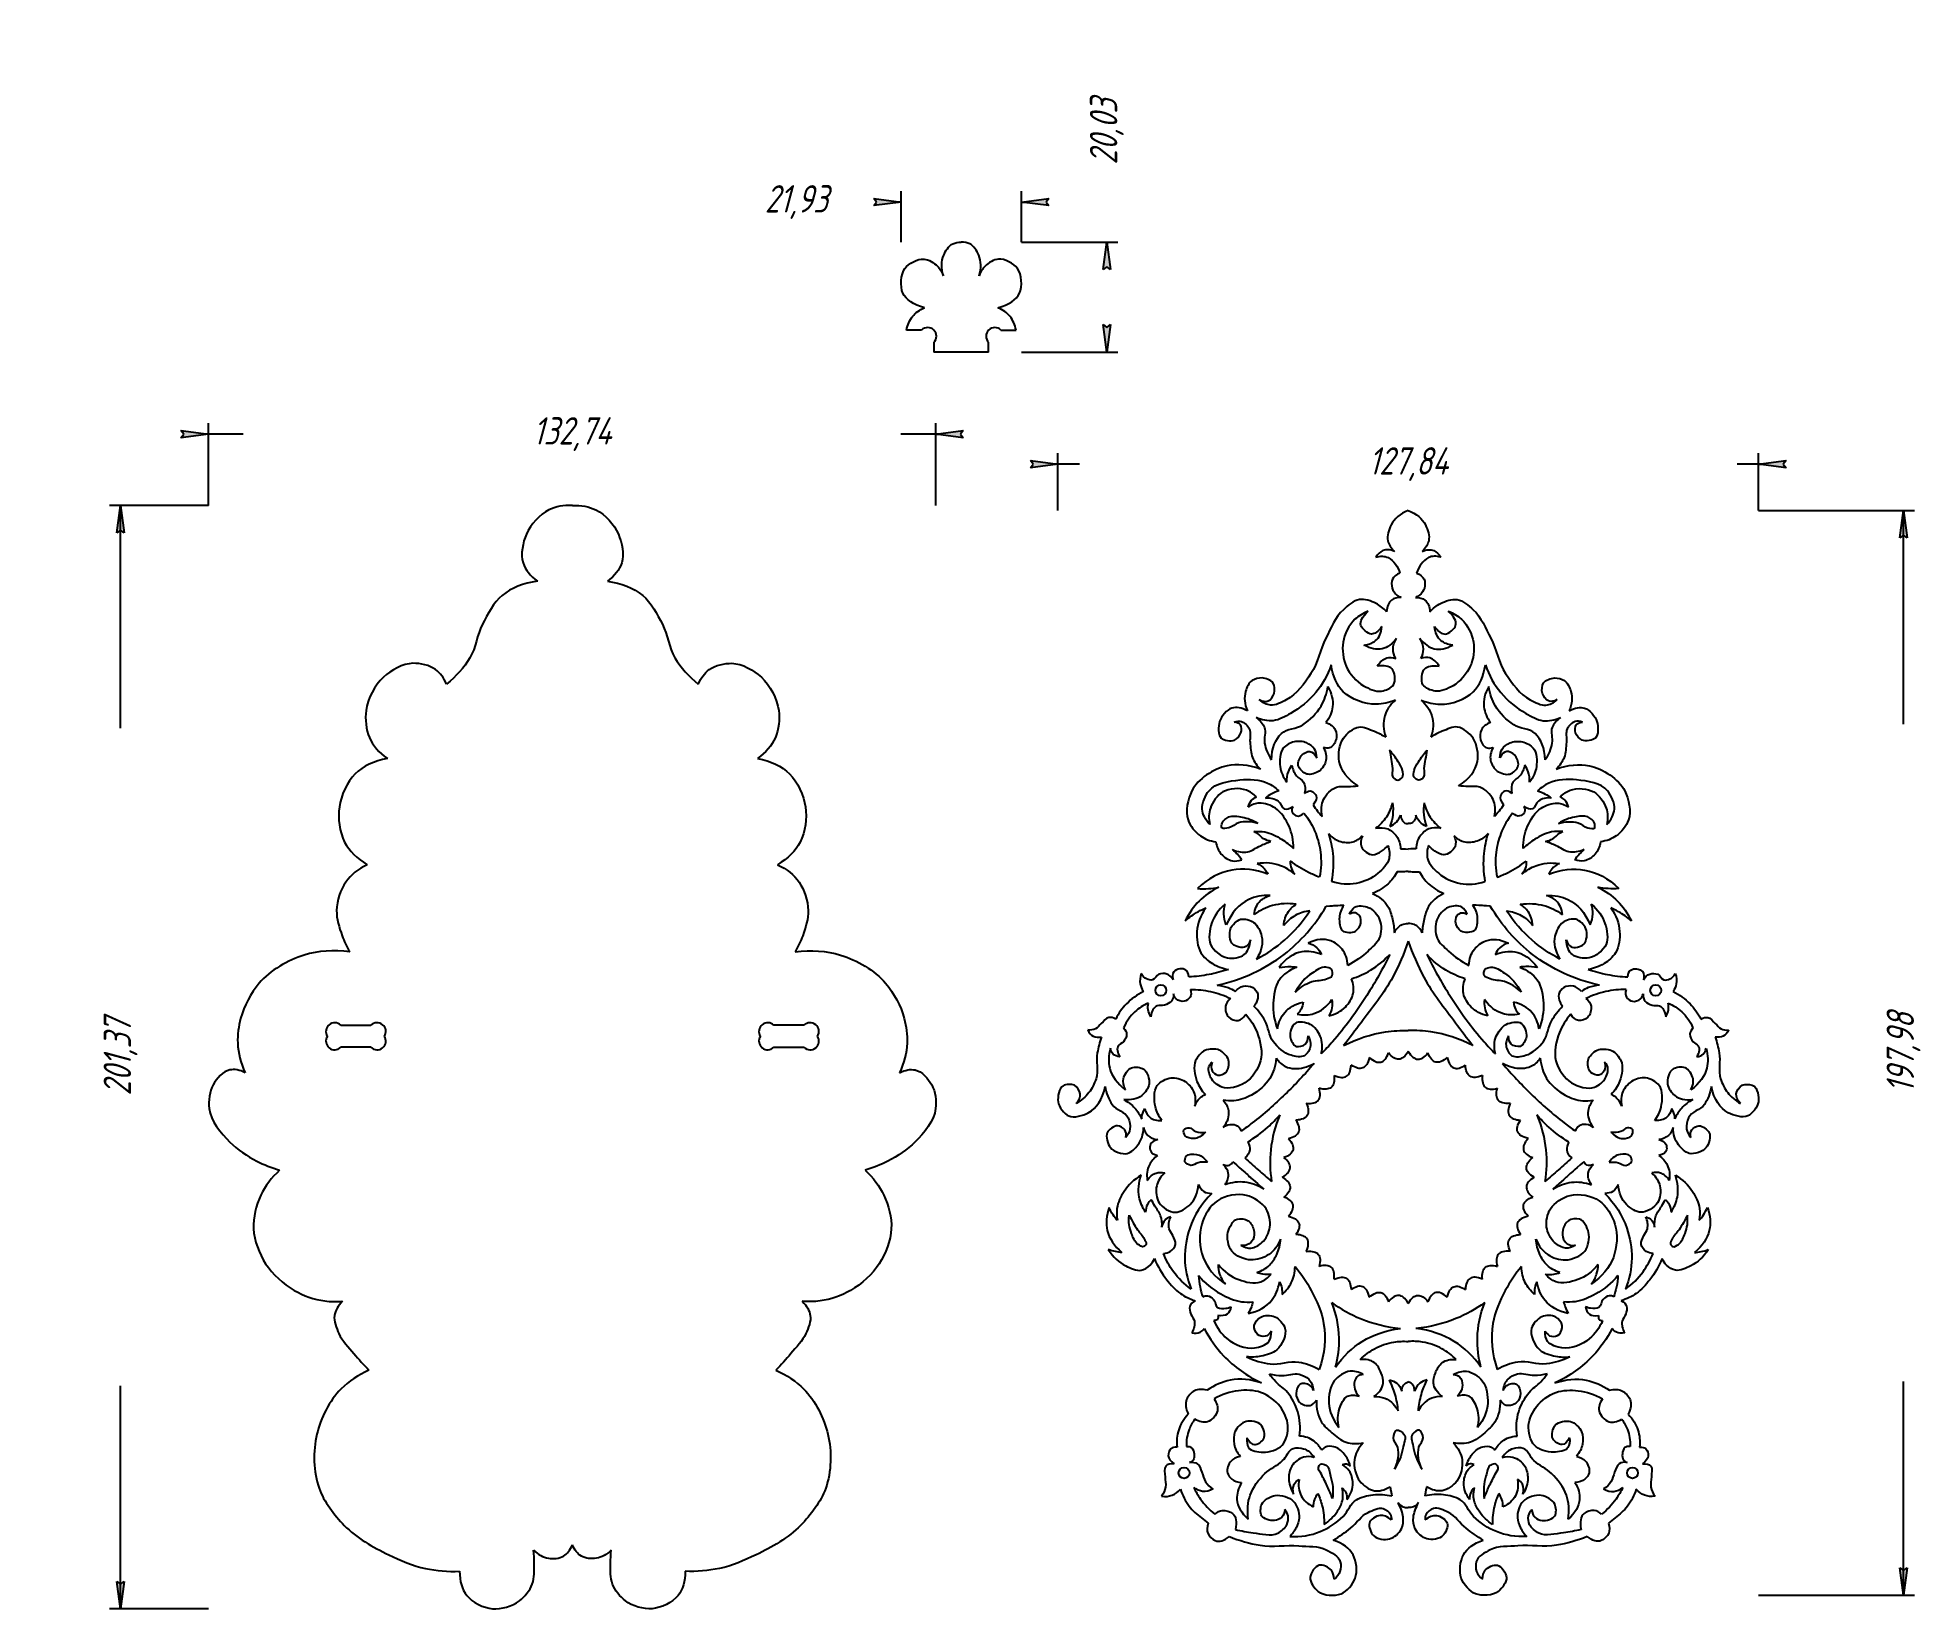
# Model space of a CAD drawing. Header units: millimetres. Extents: x -121 to 221, y -100 to 187.
import ezdxf

# ---------------------------------------------------------------- set-up
doc = ezdxf.new("R2010")
doc.units = ezdxf.units.MM
doc.linetypes.add('K5LT32769', pattern=[0])
doc.linetypes.add('K5LT_THIN', pattern=[0])
doc.styles.add('KDIMTEXTSTYLE', font='GOST_AU.SHX', dxfattribs={"width": 0.96, "oblique": 15, "height": 5})
doc.dimstyles.new('KDIMSTYLE (1.00)', dxfattribs={"dimtxt": 5, "dimasz": 1, "dimexe": 2, "dimexo": 0, "dimgap": 1, "dimtad": 1, "dimtxsty": 'KDIMTEXTSTYLE', "dimsah": 1, "dimcen": 0, "dimdle": 1, "dimadec": 0, "dimazin": 0, "dimtfac": 0.667, "dimtmove": 0, "dimatfit": 3, "dimfxl": 1, "dimtvp": 1, "dimtolj": 1, "dimtzin": 0, "dimarcsym": 0})

msp = doc.modelspace()

# ---------------------------------------------------------------- blocks, each defined once
blk = doc.blocks.new('KDIMARROW_01')
blk.add_hatch(color=0).paths.add_polyline_path([(0, 0), (-5, 0.66), (-4.5, 0), (-5, -0.66)])
at = {"color": 0, "linetype": 'K5LT_THIN'}
for p, q in [((-4.5, 0), (-5, 0.66)), ((-5, 0.66), (0, 0)), ((0, 0), (-5, -0.66)), ((-5, -0.66), (-4.5, 0)), ((0, 0), (-1, 0))]:
    blk.add_line(p, q, dxfattribs=at)

# ---------------------------------------------------------------- dimensions: what is measured, and where the dimension line sits
at = {"color": 7}
for base, p1, p2, location in [((73.659, 149.988), (58.08, 129.954), (58.08, 149.988), (73.659, 170.169)), ((-106.296, 101.958), (-90.261, -99.413), (-90.261, 101.958), (-106.296, 1.273)), ((219.035, 101.037), (192.597, -96.945), (192.597, 101.037), (219.035, 2.046))]:
    msp.add_linear_dim(base=base, p1=p1, p2=p2, angle=90, location=location, dimstyle='KDIMSTYLE (1.00)', override={"dimexo": 0, "dimpost": '\\H5.0;\\W0.965;\\Q15;<>', "dimblk1": 'KDIMARROW_01', "dimblk2": 'KDIMARROW_01', "dimse1": 0, "dimse2": 0, "dimclrt": 7, "dimtolj": 1}, dxfattribs=at).render()
for base, p1, p2, location in [((36.146, 157.326), (58.08, 149.988), (36.146, 149.988), (17.023, 157.326)), ((-90.2614, 114.975), (42.474, 101.9581), (-90.2614, 101.9581), (-23.8937, 114.975)), ((64.7519, 109.4945), (192.5966, 101.0372), (64.7519, 101.0372), (128.6742, 109.4945))]:
    msp.add_linear_dim(base=base, p1=p1, p2=p2, location=location, dimstyle='KDIMSTYLE (1.00)', override={"dimexo": 0, "dimpost": '\\H5.0;\\W0.965;\\Q15;<>', "dimblk1": 'KDIMARROW_01', "dimblk2": 'KDIMARROW_01', "dimse1": 0, "dimse2": 0, "dimclrt": 7, "dimtolj": 1}, dxfattribs=at).render()

# ---------------------------------------------------------------- linework, layer by layer
at = {"color": 30, "linetype": 'K5LT32769', "true_color": 0xff8000}
for p, q in [((39.862, 133.954), (37.107, 133.954)), ((54.352, 133.954), (57.107, 133.954)), ((42.107, 131.709), (42.107, 129.954)), ((52.107, 129.954), (52.107, 131.709)), ((52.107, 129.954), (42.107, 129.954)), ((-66.107, 7.071), (-60.597, 7.071)), ((18.421, 7.071), (12.911, 7.071)), ((-60.597, 3.071), (-66.107, 3.071)), ((12.911, 3.071), (18.421, 3.071))]:
    msp.add_line(p, q, dxfattribs=at)
for centre in [(83.522, 13.444), (173.827, 13.444), (87.764, -74.618), (169.585, -74.618)]:
    msp.add_circle(centre, 1, dxfattribs=at)
for centre, start, end in [((40.984, 132.832), 315, 135), ((53.229, 132.832), 45, 225), ((-67.229, 5.948), 45, 213.5549), ((-59.474, 5.948), 326.4451, 135), ((11.789, 5.948), 45, 213.5549), ((19.544, 5.948), 326.4451, 135), ((-67.229, 4.193), 146.4451, 315), ((-59.474, 4.193), 225, 33.5549), ((11.789, 4.193), 146.4451, 315), ((19.544, 4.193), 225, 33.5549)]:
    msp.add_arc(centre, 1.588, start, end, dxfattribs=at)
for points, knots in [([(43.84, 143.859), (43.421, 145.255), (43.444, 146.502), (43.907, 147.599), (44.235, 148.379), (44.801, 149.353), (45.56, 149.712), (46.005, 149.922), (46.52, 150.014), (47.107, 149.988)], [0, 0, 0, 0, 1, 1, 1, 2, 2, 2, 3, 3, 3, 3]), ([(50.373, 143.859), (50.792, 145.255), (50.77, 146.502), (50.307, 147.599), (49.978, 148.379), (49.412, 149.353), (48.653, 149.712), (48.209, 149.922), (47.693, 150.014), (47.107, 149.988)], [0, 0, 0, 0, 1, 1, 1, 2, 2, 2, 3, 3, 3, 3]), ([(40.416, 138.045), (38.356, 138.576), (37.04, 139.464), (36.465, 140.709), (35.921, 141.889), (36.048, 144.162), (36.833, 145.211), (37.507, 146.111), (39.171, 147.029), (40.324, 146.91), (41.141, 146.826), (42.138, 146.249), (42.758, 145.624), (43.229, 145.149), (43.59, 144.561), (43.84, 143.859)], [0, 0, 0, 0, 1, 1, 1, 2, 2, 2, 3, 3, 3, 4, 4, 4, 5, 5, 5, 5]), ([(53.798, 138.045), (55.857, 138.576), (57.174, 139.464), (57.748, 140.709), (58.293, 141.889), (58.165, 144.162), (57.381, 145.211), (56.706, 146.111), (55.042, 147.029), (53.89, 146.91), (53.073, 146.826), (52.076, 146.249), (51.455, 145.624), (50.984, 145.149), (50.624, 144.561), (50.373, 143.859)], [0, 0, 0, 0, 1, 1, 1, 2, 2, 2, 3, 3, 3, 4, 4, 4, 5, 5, 5, 5]), ([(37.107, 133.954), (37.293, 134.928), (37.661, 135.756), (38.211, 136.437), (38.763, 137.121), (39.497, 137.657), (40.416, 138.045)], [0, 0, 0, 0, 1, 1, 1, 2, 2, 2, 2]), ([(57.107, 133.954), (56.92, 134.928), (56.552, 135.756), (56.003, 136.437), (55.451, 137.121), (54.716, 137.657), (53.798, 138.045)], [0, 0, 0, 0, 1, 1, 1, 2, 2, 2, 2]), ([(-23.843, 101.958), (-25.453, 102.016), (-26.879, 101.743), (-28.122, 101.138), (-29.84, 100.301), (-31.459, 98.476), (-32.224, 96.728), (-32.899, 95.184), (-33.357, 93.003), (-32.839, 91.446), (-32.426, 90.206), (-31.555, 89.095), (-30.224, 88.113)], [0, 0, 0, 0, 1, 1, 1, 2, 2, 2, 3, 3, 3, 4, 4, 4, 4]), ([(-23.843, 101.958), (-22.233, 102.016), (-20.807, 101.743), (-19.564, 101.138), (-17.846, 100.301), (-16.226, 98.476), (-15.462, 96.728), (-14.787, 95.184), (-14.328, 93.003), (-14.846, 91.446), (-15.259, 90.206), (-16.131, 89.095), (-17.462, 88.113)], [0, 0, 0, 0, 1, 1, 1, 2, 2, 2, 3, 3, 3, 4, 4, 4, 4]), ([(128.674, 101.037), (127.185, 100.42), (126.142, 99.538), (125.544, 98.391), (125.112, 97.56), (124.738, 96.378), (124.949, 95.481), (125.109, 94.799), (125.506, 94.16), (126.14, 93.563)], [0, 0, 0, 0, 1, 1, 1, 2, 2, 2, 3, 3, 3, 3]), ([(128.674, 101.037), (130.164, 100.42), (131.207, 99.538), (131.805, 98.391), (132.237, 97.56), (132.611, 96.378), (132.4, 95.481), (132.24, 94.799), (131.843, 94.16), (131.209, 93.563)], [0, 0, 0, 0, 1, 1, 1, 2, 2, 2, 3, 3, 3, 3]), ([(126.14, 93.563), (125.328, 93.901), (124.622, 93.947), (124.02, 93.701), (123.529, 93.5), (123.108, 93.105), (122.757, 92.514)], [0, 0, 0, 0, 1, 1, 1, 2, 2, 2, 2]), ([(122.757, 92.514), (123.604, 92.75), (124.344, 92.724), (124.977, 92.438), (125.495, 92.204), (125.953, 91.685), (126.317, 91.213), (126.681, 90.741), (126.961, 90.205), (127.159, 89.605)], [0, 0, 0, 0, 1, 1, 1, 2, 2, 2, 3, 3, 3, 3]), ([(134.592, 92.514), (133.745, 92.75), (133.005, 92.724), (132.372, 92.438), (131.854, 92.204), (131.396, 91.685), (131.032, 91.213), (130.668, 90.741), (130.388, 90.205), (130.19, 89.605)], [0, 0, 0, 0, 1, 1, 1, 2, 2, 2, 3, 3, 3, 3]), ([(131.209, 93.563), (132.021, 93.901), (132.727, 93.947), (133.329, 93.701), (133.82, 93.5), (134.241, 93.105), (134.592, 92.514)], [0, 0, 0, 0, 1, 1, 1, 2, 2, 2, 2]), ([(127.159, 89.605), (126.469, 89.339), (126.01, 88.96), (125.783, 88.466), (125.58, 88.026), (125.589, 87.358), (125.73, 86.872), (125.869, 86.393), (126.204, 85.878), (126.607, 85.569), (126.83, 85.398), (127.087, 85.265), (127.378, 85.17)], [0, 0, 0, 0, 1, 1, 1, 2, 2, 2, 3, 3, 3, 4, 4, 4, 4]), ([(130.19, 89.605), (130.88, 89.339), (131.339, 88.96), (131.566, 88.466), (131.768, 88.026), (131.76, 87.358), (131.619, 86.872), (131.48, 86.393), (131.145, 85.878), (130.742, 85.569), (130.519, 85.398), (130.262, 85.265), (129.971, 85.17)], [0, 0, 0, 0, 1, 1, 1, 2, 2, 2, 3, 3, 3, 4, 4, 4, 4]), ([(-30.224, 88.113), (-32.811, 87.798), (-34.958, 86.935), (-36.666, 85.527), (-38.236, 84.232), (-39.29, 82.13), (-40.263, 80.256), (-41.259, 78.337), (-41.432, 75.962), (-42.542, 74.131), (-43.63, 72.338), (-45.054, 70.747), (-46.815, 69.36)], [0, 0, 0, 0, 1, 1, 1, 2, 2, 2, 3, 3, 3, 4, 4, 4, 4]), ([(-17.462, 88.113), (-14.875, 87.798), (-12.727, 86.935), (-11.019, 85.527), (-9.449, 84.232), (-8.396, 82.13), (-7.423, 80.256), (-6.426, 78.337), (-6.254, 75.962), (-5.144, 74.131), (-4.056, 72.338), (-2.631, 70.747), (-0.871, 69.36)], [0, 0, 0, 0, 1, 1, 1, 2, 2, 2, 3, 3, 3, 4, 4, 4, 4]), ([(124.72, 82.539), (124.149, 83.183), (123.511, 83.688), (122.806, 84.054), (121.899, 84.524), (120.703, 84.913), (119.749, 84.772), (118.696, 84.615), (117.666, 83.663), (116.825, 82.911), (115.349, 81.59), (114.569, 79.521), (113.635, 77.727), (112.56, 75.662), (112.188, 73.186), (110.924, 71.268), (109.736, 69.465), (108.3, 67.475), (106.405, 66.483), (105.538, 66.029), (104.482, 65.393), (103.56, 65.499), (102.854, 65.581), (102.163, 65.918), (101.487, 66.509)], [0, 0, 0, 0, 1, 1, 1, 2, 2, 2, 3, 3, 3, 4, 4, 4, 5, 5, 5, 6, 6, 6, 7, 7, 7, 8, 8, 8, 8]), ([(121.372, 82.665), (120.424, 82.295), (119.616, 81.795), (118.947, 81.166), (117.843, 80.126), (117.022, 78.464), (116.778, 76.987), (116.55, 75.604), (116.785, 73.903), (117.352, 72.617), (117.966, 71.226), (119.184, 69.81), (120.51, 69.044), (121.456, 68.498), (122.727, 67.892), (123.764, 68.055), (124.534, 68.177), (125.64, 68.636), (125.997, 69.236), (126.409, 69.928), (126.23, 71.585), (125.678, 72.138), (125.175, 72.642), (124.304, 72.801), (123.062, 72.617)], [0, 0, 0, 0, 1, 1, 1, 2, 2, 2, 3, 3, 3, 4, 4, 4, 5, 5, 5, 6, 6, 6, 7, 7, 7, 8, 8, 8, 8]), ([(123.86, 79.826), (123.205, 78.923), (122.567, 78.476), (121.946, 78.486), (121.289, 78.497), (120.207, 79.431), (120.032, 80.049), (119.824, 80.784), (120.27, 81.656), (121.372, 82.665)], [0, 0, 0, 0, 1, 1, 1, 2, 2, 2, 3, 3, 3, 3]), ([(127.378, 85.17), (126.64, 85.175), (126.055, 85.006), (125.624, 84.665), (125.077, 84.233), (124.776, 83.524), (124.72, 82.539)], [0, 0, 0, 0, 1, 1, 1, 2, 2, 2, 2]), ([(129.971, 85.17), (130.709, 85.175), (131.293, 85.006), (131.725, 84.665), (132.272, 84.233), (132.573, 83.524), (132.629, 82.539)], [0, 0, 0, 0, 1, 1, 1, 2, 2, 2, 2]), ([(135.977, 82.665), (136.925, 82.295), (137.733, 81.795), (138.402, 81.166), (139.506, 80.126), (140.327, 78.464), (140.571, 76.987), (140.799, 75.604), (140.564, 73.903), (139.997, 72.617), (139.383, 71.226), (138.165, 69.81), (136.839, 69.044), (135.893, 68.498), (134.622, 67.892), (133.585, 68.055), (132.815, 68.177), (131.709, 68.636), (131.352, 69.236), (130.94, 69.928), (131.119, 71.585), (131.671, 72.138), (132.174, 72.642), (133.045, 72.801), (134.287, 72.617)], [0, 0, 0, 0, 1, 1, 1, 2, 2, 2, 3, 3, 3, 4, 4, 4, 5, 5, 5, 6, 6, 6, 7, 7, 7, 8, 8, 8, 8]), ([(132.629, 82.539), (133.2, 83.183), (133.838, 83.688), (134.543, 84.054), (135.45, 84.524), (136.646, 84.913), (137.6, 84.772), (138.653, 84.615), (139.683, 83.663), (140.524, 82.911), (142, 81.59), (142.78, 79.521), (143.714, 77.727), (144.789, 75.662), (145.161, 73.186), (146.425, 71.268), (147.613, 69.465), (149.049, 67.475), (150.944, 66.483), (151.811, 66.029), (152.867, 65.393), (153.789, 65.499), (154.495, 65.581), (155.186, 65.918), (155.862, 66.509)], [0, 0, 0, 0, 1, 1, 1, 2, 2, 2, 3, 3, 3, 4, 4, 4, 5, 5, 5, 6, 6, 6, 7, 7, 7, 8, 8, 8, 8]), ([(133.489, 79.826), (134.144, 78.923), (134.782, 78.476), (135.403, 78.486), (136.06, 78.497), (137.142, 79.431), (137.317, 80.049), (137.525, 80.784), (137.079, 81.656), (135.977, 82.665)], [0, 0, 0, 0, 1, 1, 1, 2, 2, 2, 3, 3, 3, 3]), ([(120.574, 76.477), (121.466, 76.55), (122.179, 76.816), (122.711, 77.274), (123.365, 77.836), (123.748, 78.686), (123.86, 79.826)], [0, 0, 0, 0, 1, 1, 1, 2, 2, 2, 2]), ([(136.775, 76.477), (135.883, 76.55), (135.17, 76.816), (134.638, 77.274), (133.984, 77.836), (133.601, 78.686), (133.489, 79.826)], [0, 0, 0, 0, 1, 1, 1, 2, 2, 2, 2]), ([(126.539, 77.657), (125.752, 76.64), (124.88, 76.024), (123.924, 75.807), (122.903, 75.576), (121.787, 75.799), (120.574, 76.477)], [0, 0, 0, 0, 1, 1, 1, 2, 2, 2, 2]), ([(126.38, 73.988), (126.059, 74.566), (125.9, 75.141), (125.901, 75.711), (125.903, 76.364), (126.115, 77.013), (126.539, 77.657)], [0, 0, 0, 0, 1, 1, 1, 2, 2, 2, 2]), ([(130.969, 73.988), (131.29, 74.566), (131.449, 75.141), (131.448, 75.711), (131.446, 76.364), (131.233, 77.013), (130.81, 77.657)], [0, 0, 0, 0, 1, 1, 1, 2, 2, 2, 2]), ([(130.81, 77.657), (131.597, 76.64), (132.469, 76.024), (133.425, 75.807), (134.445, 75.576), (135.562, 75.799), (136.775, 76.477)], [0, 0, 0, 0, 1, 1, 1, 2, 2, 2, 2]), ([(-46.815, 69.36), (-47.307, 70.493), (-47.971, 71.371), (-48.809, 71.995), (-49.895, 72.803), (-51.598, 73.168), (-52.94, 73.134), (-54.8, 73.087), (-56.932, 71.873), (-58.317, 70.606), (-59.917, 69.142), (-61.206, 66.687), (-61.486, 64.517), (-61.688, 62.952), (-61.512, 61.052), (-60.881, 59.603), (-60.236, 58.124), (-59.144, 56.842), (-57.605, 55.757)], [0, 0, 0, 0, 1, 1, 1, 2, 2, 2, 3, 3, 3, 4, 4, 4, 5, 5, 5, 6, 6, 6, 6]), ([(-0.871, 69.36), (-0.379, 70.493), (0.286, 71.371), (1.124, 71.995), (2.21, 72.803), (3.913, 73.168), (5.254, 73.134), (7.115, 73.087), (9.246, 71.873), (10.631, 70.606), (12.231, 69.142), (13.52, 66.687), (13.801, 64.517), (14.003, 62.952), (13.827, 61.052), (13.195, 59.603), (12.551, 58.124), (11.459, 56.842), (9.919, 55.757)], [0, 0, 0, 0, 1, 1, 1, 2, 2, 2, 3, 3, 3, 4, 4, 4, 5, 5, 5, 6, 6, 6, 6]), ([(114.609, 72.84), (113.942, 70.936), (113.006, 69.256), (111.802, 67.8), (110.558, 66.296), (108.928, 64.959), (107.208, 64.004), (106.218, 63.455), (105.14, 62.775), (104.05, 62.664), (103.03, 62.561), (101.978, 62.753), (100.892, 63.238)], [0, 0, 0, 0, 1, 1, 1, 2, 2, 2, 3, 3, 3, 4, 4, 4, 4]), ([(126.316, 66.428), (125.139, 65.932), (123.98, 65.677), (122.839, 65.663), (120.771, 65.637), (118.205, 66.541), (116.81, 67.96), (115.653, 69.137), (114.919, 70.764), (114.609, 72.84)], [0, 0, 0, 0, 1, 1, 1, 2, 2, 2, 3, 3, 3, 3]), ([(123.062, 72.617), (123.517, 73.441), (124.081, 73.941), (124.753, 74.116), (125.238, 74.243), (125.781, 74.2), (126.38, 73.988)], [0, 0, 0, 0, 1, 1, 1, 2, 2, 2, 2]), ([(134.287, 72.617), (133.832, 73.441), (133.268, 73.941), (132.596, 74.116), (132.111, 74.243), (131.568, 74.2), (130.969, 73.988)], [0, 0, 0, 0, 1, 1, 1, 2, 2, 2, 2]), ([(131.033, 66.428), (132.21, 65.932), (133.369, 65.677), (134.51, 65.663), (136.578, 65.637), (139.144, 66.541), (140.539, 67.96), (141.696, 69.137), (142.43, 70.764), (142.74, 72.84)], [0, 0, 0, 0, 1, 1, 1, 2, 2, 2, 3, 3, 3, 3]), ([(142.74, 72.84), (143.407, 70.936), (144.342, 69.256), (145.547, 67.8), (146.791, 66.296), (148.421, 64.959), (150.141, 64.004), (151.131, 63.455), (152.209, 62.775), (153.299, 62.664), (154.318, 62.561), (155.371, 62.753), (156.457, 63.238)], [0, 0, 0, 0, 1, 1, 1, 2, 2, 2, 3, 3, 3, 4, 4, 4, 4]), ([(101.487, 66.509), (102.125, 66.184), (102.665, 66.105), (103.108, 66.27), (103.584, 66.448), (104.039, 67.133), (104.198, 67.652), (104.372, 68.22), (104.297, 69.103), (103.986, 69.566), (103.632, 70.093), (102.678, 70.432), (101.992, 70.47), (101.405, 70.503), (100.661, 70.318), (100.184, 69.992), (99.591, 69.586), (99.2, 68.705), (98.988, 67.998), (98.661, 66.91), (98.777, 65.723), (99.334, 64.436)], [0, 0, 0, 0, 1, 1, 1, 2, 2, 2, 3, 3, 3, 4, 4, 4, 5, 5, 5, 6, 6, 6, 7, 7, 7, 7]), ([(103.7, 55.519), (103.779, 57.65), (104.396, 59.255), (105.55, 60.336), (106.49, 61.216), (108.294, 61.177), (109.441, 61.931), (110.74, 62.784), (111.977, 64.005), (112.759, 65.344), (113.375, 66.399), (113.79, 67.58), (114.003, 68.885)], [0, 0, 0, 0, 1, 1, 1, 2, 2, 2, 3, 3, 3, 4, 4, 4, 4]), ([(114.003, 68.885), (114.71, 67.627), (114.997, 66.404), (114.864, 65.216), (114.753, 64.224), (114.349, 63.257), (113.652, 62.313)], [0, 0, 0, 0, 1, 1, 1, 2, 2, 2, 2]), ([(143.346, 68.885), (142.639, 67.627), (142.352, 66.404), (142.485, 65.216), (142.596, 64.224), (143, 63.257), (143.697, 62.313)], [0, 0, 0, 0, 1, 1, 1, 2, 2, 2, 2]), ([(153.649, 55.519), (153.57, 57.65), (152.953, 59.255), (151.799, 60.336), (150.859, 61.216), (149.055, 61.177), (147.908, 61.931), (146.609, 62.784), (145.372, 64.005), (144.59, 65.344), (143.974, 66.399), (143.559, 67.58), (143.346, 68.885)], [0, 0, 0, 0, 1, 1, 1, 2, 2, 2, 3, 3, 3, 4, 4, 4, 4]), ([(155.862, 66.509), (155.224, 66.184), (154.684, 66.105), (154.241, 66.27), (153.765, 66.448), (153.31, 67.133), (153.151, 67.652), (152.977, 68.22), (153.052, 69.103), (153.363, 69.566), (153.717, 70.093), (154.671, 70.432), (155.357, 70.47), (155.944, 70.503), (156.688, 70.318), (157.165, 69.992), (157.758, 69.586), (158.149, 68.705), (158.361, 67.998), (158.688, 66.91), (158.572, 65.723), (158.015, 64.436)], [0, 0, 0, 0, 1, 1, 1, 2, 2, 2, 3, 3, 3, 4, 4, 4, 5, 5, 5, 6, 6, 6, 7, 7, 7, 7]), ([(99.334, 64.436), (98.246, 65.024), (97.299, 65.199), (96.49, 64.961), (95.562, 64.687), (94.562, 63.472), (94.257, 62.505), (93.981, 61.628), (93.931, 60.043), (94.513, 59.506), (94.993, 59.063), (96.308, 58.815), (96.969, 59.124), (97.444, 59.345), (97.995, 59.935), (98.149, 60.463), (98.273, 60.889), (98.302, 61.572), (98.053, 61.899), (97.836, 62.184), (97.453, 62.355), (96.905, 62.409)], [0, 0, 0, 0, 1, 1, 1, 2, 2, 2, 3, 3, 3, 4, 4, 4, 5, 5, 5, 6, 6, 6, 7, 7, 7, 7]), ([(126.316, 66.428), (125.332, 65.554), (124.683, 64.586), (124.37, 63.526), (124.024, 62.353), (124.088, 61.066), (124.561, 59.666)], [0, 0, 0, 0, 1, 1, 1, 2, 2, 2, 2]), ([(131.033, 66.428), (132.017, 65.554), (132.666, 64.586), (132.979, 63.526), (133.325, 62.353), (133.261, 61.066), (132.787, 59.666)], [0, 0, 0, 0, 1, 1, 1, 2, 2, 2, 2]), ([(158.015, 64.436), (159.103, 65.024), (160.05, 65.199), (160.859, 64.961), (161.787, 64.687), (162.787, 63.472), (163.092, 62.505), (163.368, 61.628), (163.418, 60.043), (162.836, 59.506), (162.356, 59.063), (161.041, 58.815), (160.38, 59.124), (159.905, 59.345), (159.354, 59.935), (159.2, 60.463), (159.076, 60.889), (159.047, 61.572), (159.296, 61.899), (159.513, 62.184), (159.896, 62.355), (160.444, 62.409)], [0, 0, 0, 0, 1, 1, 1, 2, 2, 2, 3, 3, 3, 4, 4, 4, 5, 5, 5, 6, 6, 6, 7, 7, 7, 7]), ([(96.905, 62.409), (97.4, 62.578), (97.847, 62.61), (98.245, 62.505), (98.827, 62.351), (99.4, 61.704), (99.68, 61.165), (100.026, 60.498), (99.726, 59.545), (99.808, 58.741), (99.903, 57.799), (99.903, 56.789), (100.254, 55.934), (100.57, 55.167), (101.048, 54.465), (101.69, 53.828)], [0, 0, 0, 0, 1, 1, 1, 2, 2, 2, 3, 3, 3, 4, 4, 4, 5, 5, 5, 5]), ([(100.892, 63.238), (101.63, 62.717), (102.14, 62.111), (102.424, 61.42), (102.766, 60.586), (102.28, 59.473), (102.455, 58.549), (102.656, 57.496), (103.07, 56.486), (103.7, 55.519)], [0, 0, 0, 0, 1, 1, 1, 2, 2, 2, 3, 3, 3, 3]), ([(113.652, 62.313), (114.486, 62.025), (115.05, 61.589), (115.343, 61.006), (115.593, 60.507), (115.661, 59.729), (115.502, 59.187), (115.335, 58.615), (114.845, 57.832), (114.29, 57.688), (113.977, 57.607), (113.615, 57.638), (113.205, 57.784)], [0, 0, 0, 0, 1, 1, 1, 2, 2, 2, 3, 3, 3, 4, 4, 4, 4]), ([(143.697, 62.313), (142.863, 62.025), (142.299, 61.589), (142.006, 61.006), (141.756, 60.507), (141.688, 59.729), (141.847, 59.187), (142.014, 58.615), (142.504, 57.832), (143.059, 57.688), (143.372, 57.607), (143.734, 57.638), (144.144, 57.784)], [0, 0, 0, 0, 1, 1, 1, 2, 2, 2, 3, 3, 3, 4, 4, 4, 4]), ([(156.457, 63.238), (155.719, 62.717), (155.209, 62.111), (154.925, 61.42), (154.583, 60.586), (155.069, 59.473), (154.894, 58.549), (154.693, 57.496), (154.279, 56.486), (153.649, 55.519)], [0, 0, 0, 0, 1, 1, 1, 2, 2, 2, 3, 3, 3, 3]), ([(160.444, 62.409), (159.949, 62.578), (159.502, 62.61), (159.104, 62.505), (158.522, 62.351), (157.949, 61.704), (157.669, 61.165), (157.323, 60.498), (157.623, 59.545), (157.541, 58.741), (157.446, 57.799), (157.446, 56.789), (157.095, 55.934), (156.779, 55.167), (156.301, 54.465), (155.659, 53.828)], [0, 0, 0, 0, 1, 1, 1, 2, 2, 2, 3, 3, 3, 4, 4, 4, 5, 5, 5, 5]), ([(111.961, 55.902), (111.963, 56.524), (111.825, 57.056), (111.547, 57.497), (111.244, 57.976), (110.667, 58.382), (110.143, 58.613), (109.47, 58.91), (108.561, 58.966), (107.846, 58.805), (107.137, 58.644), (106.315, 58.186), (105.869, 57.656), (105.199, 56.861), (105.144, 55.36), (105.294, 54.275), (105.43, 53.294), (105.845, 52.348), (106.539, 51.436)], [0, 0, 0, 0, 1, 1, 1, 2, 2, 2, 3, 3, 3, 4, 4, 4, 5, 5, 5, 6, 6, 6, 6]), ([(119.516, 50.75), (117.528, 52.034), (116.379, 53.522), (116.071, 55.216), (115.835, 56.51), (116.078, 58.362), (116.837, 59.458), (117.452, 60.348), (118.632, 61.358), (119.676, 61.5), (120.544, 61.618), (121.588, 61.094), (122.483, 60.734), (123.202, 60.446), (123.895, 60.089), (124.561, 59.666)], [0, 0, 0, 0, 1, 1, 1, 2, 2, 2, 3, 3, 3, 4, 4, 4, 5, 5, 5, 5]), ([(137.833, 50.75), (139.821, 52.034), (140.97, 53.522), (141.278, 55.216), (141.514, 56.51), (141.271, 58.362), (140.512, 59.458), (139.897, 60.348), (138.717, 61.358), (137.673, 61.5), (136.805, 61.618), (135.761, 61.094), (134.866, 60.734), (134.147, 60.446), (133.454, 60.089), (132.787, 59.666)], [0, 0, 0, 0, 1, 1, 1, 2, 2, 2, 3, 3, 3, 4, 4, 4, 5, 5, 5, 5]), ([(145.388, 55.902), (145.386, 56.524), (145.524, 57.056), (145.802, 57.497), (146.105, 57.976), (146.682, 58.382), (147.206, 58.613), (147.879, 58.91), (148.788, 58.966), (149.503, 58.805), (150.212, 58.644), (151.034, 58.186), (151.48, 57.656), (152.15, 56.861), (152.205, 55.36), (152.054, 54.275), (151.919, 53.294), (151.504, 52.348), (150.81, 51.436)], [0, 0, 0, 0, 1, 1, 1, 2, 2, 2, 3, 3, 3, 4, 4, 4, 5, 5, 5, 6, 6, 6, 6]), ([(-57.605, 55.757), (-60.067, 55.323), (-62.026, 54.385), (-63.48, 52.944), (-64.971, 51.467), (-66.058, 49.03), (-66.365, 46.926), (-66.662, 44.882), (-66.359, 42.332), (-65.403, 40.516), (-64.542, 38.879), (-63.165, 37.502), (-61.273, 36.385)], [0, 0, 0, 0, 1, 1, 1, 2, 2, 2, 3, 3, 3, 4, 4, 4, 4]), ([(9.919, 55.757), (12.382, 55.323), (14.34, 54.385), (15.795, 52.944), (17.285, 51.467), (18.373, 49.03), (18.679, 46.926), (18.977, 44.882), (18.673, 42.332), (17.718, 40.516), (16.857, 38.879), (15.48, 37.502), (13.587, 36.385)], [0, 0, 0, 0, 1, 1, 1, 2, 2, 2, 3, 3, 3, 4, 4, 4, 4]), ([(101.69, 53.828), (99.502, 54.624), (97.473, 54.821), (95.604, 54.417), (93.196, 53.897), (90.243, 52.032), (89.173, 49.869), (88.444, 48.394), (87.924, 46.102), (88.484, 44.541), (88.867, 43.476), (89.772, 42.326), (90.735, 41.647), (91.537, 41.081), (92.486, 40.714), (93.583, 40.545)], [0, 0, 0, 0, 1, 1, 1, 2, 2, 2, 3, 3, 3, 4, 4, 4, 5, 5, 5, 5]), ([(113.205, 57.784), (113.647, 56.942), (113.796, 56.155), (113.652, 55.423), (113.515, 54.725), (113.011, 53.893), (112.44, 53.477), (111.852, 53.05), (110.797, 52.73), (110.143, 52.935), (109.537, 53.125), (108.733, 53.892), (108.612, 54.498), (108.498, 55.071), (108.85, 56.011), (109.314, 56.444), (109.656, 56.764), (110.294, 57.108), (110.717, 57.05), (111.186, 56.986), (111.601, 56.603), (111.961, 55.902)], [0, 0, 0, 0, 1, 1, 1, 2, 2, 2, 3, 3, 3, 4, 4, 4, 5, 5, 5, 6, 6, 6, 7, 7, 7, 7]), ([(125.278, 57.26), (125.858, 56.609), (126.368, 55.915), (126.807, 55.178), (127.115, 54.66), (127.523, 54.139), (127.626, 53.561), (127.696, 53.172), (127.8, 52.639), (127.604, 52.342), (127.444, 52.098), (127.025, 51.83), (126.74, 51.833), (126.449, 51.836), (126.056, 52.14), (125.876, 52.387), (125.6, 52.765), (125.859, 53.438), (125.81, 53.959), (125.758, 54.509), (125.654, 55.053), (125.566, 55.599), (125.477, 56.154), (125.381, 56.707), (125.278, 57.26)], [0, 0, 0, 0, 1, 1, 1, 2, 2, 2, 3, 3, 3, 4, 4, 4, 5, 5, 5, 6, 6, 6, 7, 7, 7, 8, 8, 8, 8]), ([(132.071, 57.26), (131.49, 56.609), (130.981, 55.915), (130.542, 55.178), (130.234, 54.66), (129.826, 54.139), (129.723, 53.561), (129.653, 53.172), (129.549, 52.639), (129.745, 52.342), (129.905, 52.098), (130.324, 51.83), (130.609, 51.833), (130.9, 51.836), (131.293, 52.14), (131.473, 52.387), (131.749, 52.765), (131.49, 53.438), (131.539, 53.959), (131.591, 54.509), (131.695, 55.053), (131.783, 55.599), (131.872, 56.154), (131.968, 56.707), (132.071, 57.26)], [0, 0, 0, 0, 1, 1, 1, 2, 2, 2, 3, 3, 3, 4, 4, 4, 5, 5, 5, 6, 6, 6, 7, 7, 7, 8, 8, 8, 8]), ([(144.144, 57.784), (143.702, 56.942), (143.553, 56.155), (143.697, 55.423), (143.834, 54.725), (144.338, 53.893), (144.909, 53.477), (145.497, 53.05), (146.552, 52.73), (147.206, 52.935), (147.812, 53.125), (148.616, 53.892), (148.737, 54.498), (148.851, 55.071), (148.499, 56.011), (148.035, 56.444), (147.693, 56.764), (147.055, 57.108), (146.632, 57.05), (146.163, 56.986), (145.748, 56.603), (145.388, 55.902)], [0, 0, 0, 0, 1, 1, 1, 2, 2, 2, 3, 3, 3, 4, 4, 4, 5, 5, 5, 6, 6, 6, 7, 7, 7, 7]), ([(155.659, 53.828), (157.847, 54.624), (159.876, 54.821), (161.745, 54.417), (164.153, 53.897), (167.106, 52.032), (168.176, 49.869), (168.905, 48.394), (169.425, 46.102), (168.865, 44.541), (168.482, 43.476), (167.577, 42.326), (166.614, 41.647), (165.812, 41.081), (164.863, 40.714), (163.766, 40.545)], [0, 0, 0, 0, 1, 1, 1, 2, 2, 2, 3, 3, 3, 4, 4, 4, 5, 5, 5, 5]), ([(92.448, 43.702), (91.608, 44.62), (91.151, 45.558), (91.074, 46.515), (90.987, 47.612), (91.633, 49.033), (92.315, 49.882), (93.452, 51.298), (96.027, 51.674), (97.964, 51.854), (99.609, 52.006), (101.528, 51.991), (103.014, 51.278), (103.749, 50.925), (104.436, 50.445), (105.074, 49.838)], [0, 0, 0, 0, 1, 1, 1, 2, 2, 2, 3, 3, 3, 4, 4, 4, 5, 5, 5, 5]), ([(106.539, 51.436), (106.493, 52.116), (106.578, 52.754), (106.794, 53.35), (106.943, 53.764), (107.156, 54.157), (107.432, 54.53)], [0, 0, 0, 0, 1, 1, 1, 2, 2, 2, 2]), ([(107.432, 54.53), (107.581, 53.78), (107.869, 53.132), (108.293, 52.584), (108.631, 52.148), (109.31, 51.925), (109.569, 51.468), (109.892, 50.898), (109.955, 50.196), (109.76, 49.362)], [0, 0, 0, 0, 1, 1, 1, 2, 2, 2, 3, 3, 3, 3]), ([(149.917, 54.53), (149.767, 53.78), (149.48, 53.132), (149.056, 52.584), (148.718, 52.148), (148.039, 51.925), (147.78, 51.468), (147.457, 50.898), (147.394, 50.196), (147.589, 49.362)], [0, 0, 0, 0, 1, 1, 1, 2, 2, 2, 3, 3, 3, 3]), ([(150.81, 51.436), (150.856, 52.116), (150.771, 52.754), (150.555, 53.35), (150.406, 53.764), (150.193, 54.157), (149.917, 54.53)], [0, 0, 0, 0, 1, 1, 1, 2, 2, 2, 2]), ([(164.901, 43.702), (165.74, 44.62), (166.198, 45.558), (166.275, 46.515), (166.362, 47.612), (165.716, 49.033), (165.034, 49.882), (163.897, 51.298), (161.322, 51.674), (159.385, 51.854), (157.74, 52.006), (155.821, 51.991), (154.335, 51.278), (153.6, 50.925), (152.913, 50.445), (152.275, 49.838)], [0, 0, 0, 0, 1, 1, 1, 2, 2, 2, 3, 3, 3, 4, 4, 4, 5, 5, 5, 5]), ([(100.976, 48.752), (100.404, 49.314), (99.791, 49.72), (99.138, 49.971), (97.861, 50.46), (95.976, 50.317), (94.84, 49.66), (93.858, 49.092), (92.924, 47.84), (92.558, 46.714), (92.263, 45.804), (92.226, 44.8), (92.448, 43.702)], [0, 0, 0, 0, 1, 1, 1, 2, 2, 2, 3, 3, 3, 4, 4, 4, 4]), ([(99.448, 46.891), (99.568, 47.388), (99.782, 47.801), (100.09, 48.132), (100.329, 48.388), (100.624, 48.595), (100.976, 48.752)], [0, 0, 0, 0, 1, 1, 1, 2, 2, 2, 2]), ([(105.074, 49.838), (104.582, 49.704), (104.117, 49.519), (103.679, 49.284), (103.297, 49.079), (102.935, 48.835), (102.593, 48.553)], [0, 0, 0, 0, 1, 1, 1, 2, 2, 2, 2]), ([(102.593, 48.553), (103.531, 48.621), (104.306, 48.437), (104.919, 47.999), (105.38, 47.67), (105.549, 46.721), (106.027, 46.581), (106.461, 46.454), (106.986, 46.602), (107.6, 47.024)], [0, 0, 0, 0, 1, 1, 1, 2, 2, 2, 3, 3, 3, 3]), ([(109.76, 49.362), (110.245, 49.763), (110.671, 49.911), (111.036, 49.809), (111.36, 49.718), (111.757, 49.271), (111.866, 48.948), (112.023, 48.481), (111.832, 47.939), (111.291, 47.321)], [0, 0, 0, 0, 1, 1, 1, 2, 2, 2, 3, 3, 3, 3]), ([(112.945, 45.2), (112.712, 46.373), (112.797, 47.394), (113.2, 48.262), (113.632, 49.192), (114.613, 50.192), (115.593, 50.527), (116.22, 50.741), (116.996, 50.615), (117.698, 50.654), (118.304, 50.688), (118.91, 50.72), (119.516, 50.75)], [0, 0, 0, 0, 1, 1, 1, 2, 2, 2, 3, 3, 3, 4, 4, 4, 4]), ([(144.404, 45.2), (144.637, 46.373), (144.552, 47.394), (144.149, 48.262), (143.717, 49.192), (142.736, 50.192), (141.756, 50.527), (141.129, 50.741), (140.353, 50.615), (139.651, 50.654), (139.045, 50.688), (138.439, 50.72), (137.833, 50.75)], [0, 0, 0, 0, 1, 1, 1, 2, 2, 2, 3, 3, 3, 4, 4, 4, 4]), ([(147.589, 49.362), (147.103, 49.763), (146.678, 49.911), (146.313, 49.809), (145.989, 49.718), (145.592, 49.271), (145.483, 48.948), (145.326, 48.481), (145.517, 47.939), (146.057, 47.321)], [0, 0, 0, 0, 1, 1, 1, 2, 2, 2, 3, 3, 3, 3]), ([(154.756, 48.553), (153.818, 48.621), (153.043, 48.437), (152.43, 47.999), (151.968, 47.67), (151.8, 46.721), (151.322, 46.581), (150.888, 46.454), (150.363, 46.602), (149.749, 47.024)], [0, 0, 0, 0, 1, 1, 1, 2, 2, 2, 3, 3, 3, 3]), ([(152.275, 49.838), (152.767, 49.704), (153.232, 49.519), (153.67, 49.284), (154.052, 49.079), (154.414, 48.835), (154.756, 48.553)], [0, 0, 0, 0, 1, 1, 1, 2, 2, 2, 2]), ([(156.373, 48.752), (156.945, 49.314), (157.558, 49.72), (158.211, 49.971), (159.488, 50.46), (161.373, 50.317), (162.509, 49.66), (163.491, 49.092), (164.425, 47.84), (164.791, 46.714), (165.086, 45.804), (165.123, 44.8), (164.901, 43.702)], [0, 0, 0, 0, 1, 1, 1, 2, 2, 2, 3, 3, 3, 4, 4, 4, 4]), ([(157.901, 46.891), (157.781, 47.388), (157.567, 47.801), (157.259, 48.132), (157.02, 48.388), (156.725, 48.595), (156.373, 48.752)], [0, 0, 0, 0, 1, 1, 1, 2, 2, 2, 2]), ([(101.242, 43.901), (100.318, 44.508), (99.35, 44.899), (98.34, 45.075), (97.561, 45.211), (96.606, 45.416), (95.926, 45.097), (95.462, 44.88), (94.867, 44.475), (94.707, 43.99), (94.621, 43.728), (94.55, 43.275), (94.663, 43.103), (94.824, 42.86), (95.522, 43.048), (95.926, 43.126), (96.559, 43.248), (97.082, 43.83), (97.698, 44.012), (98.8, 44.338), (99.981, 44.301), (101.242, 43.901)], [0, 0, 0, 0, 1, 1, 1, 2, 2, 2, 3, 3, 3, 4, 4, 4, 5, 5, 5, 6, 6, 6, 7, 7, 7, 7]), ([(107.71, 39.338), (107.728, 40.816), (107.462, 42.167), (106.913, 43.391), (106.367, 44.61), (105.531, 45.96), (104.432, 46.67), (103.604, 47.205), (102.462, 47.697), (101.486, 47.622), (100.803, 47.57), (100.124, 47.327), (99.448, 46.891)], [0, 0, 0, 0, 1, 1, 1, 2, 2, 2, 3, 3, 3, 4, 4, 4, 4]), ([(107.6, 47.024), (107.396, 46.604), (107.351, 46.249), (107.467, 45.961), (107.587, 45.66), (108.035, 45.337), (108.353, 45.274), (108.747, 45.196), (109.175, 45.373), (109.638, 45.806)], [0, 0, 0, 0, 1, 1, 1, 2, 2, 2, 3, 3, 3, 3]), ([(109.638, 45.806), (110.553, 44.639), (111.269, 43.391), (111.786, 42.062), (112.203, 40.992), (112.505, 39.833), (112.65, 38.695), (112.843, 37.186), (112.784, 35.65), (112.473, 34.088)], [0, 0, 0, 0, 1, 1, 1, 2, 2, 2, 3, 3, 3, 3]), ([(111.291, 47.321), (111.547, 46.918), (111.821, 46.529), (112.116, 46.157), (112.377, 45.826), (112.653, 45.507), (112.945, 45.2)], [0, 0, 0, 0, 1, 1, 1, 2, 2, 2, 2]), ([(125.78, 47.694), (125.552, 46.731), (125.183, 45.859), (124.673, 45.08), (124.163, 44.302), (123.514, 43.615), (122.723, 43.02)], [0, 0, 0, 0, 1, 1, 1, 2, 2, 2, 2]), ([(125.78, 47.694), (125.902, 46.945), (125.924, 46.207), (125.847, 45.479), (125.772, 44.768), (125.602, 44.066), (125.337, 43.374)], [0, 0, 0, 0, 1, 1, 1, 2, 2, 2, 2]), ([(125.337, 43.374), (125.821, 43.582), (126.227, 43.863), (126.556, 44.216), (126.871, 44.555), (127.115, 44.961), (127.287, 45.435)], [0, 0, 0, 0, 1, 1, 1, 2, 2, 2, 2]), ([(127.287, 45.435), (127.302, 45.028), (127.412, 44.689), (127.619, 44.416), (127.777, 44.207), (128.008, 43.973), (128.261, 43.906), (128.389, 43.872), (128.527, 43.865), (128.674, 43.884)], [0, 0, 0, 0, 1, 1, 1, 2, 2, 2, 3, 3, 3, 3]), ([(130.062, 45.435), (130.047, 45.028), (129.937, 44.689), (129.73, 44.416), (129.572, 44.207), (129.341, 43.973), (129.087, 43.906), (128.96, 43.872), (128.822, 43.865), (128.674, 43.884)], [0, 0, 0, 0, 1, 1, 1, 2, 2, 2, 3, 3, 3, 3]), ([(132.012, 43.374), (131.528, 43.582), (131.122, 43.863), (130.793, 44.216), (130.478, 44.555), (130.234, 44.961), (130.062, 45.435)], [0, 0, 0, 0, 1, 1, 1, 2, 2, 2, 2]), ([(131.569, 47.694), (131.447, 46.945), (131.425, 46.207), (131.502, 45.479), (131.577, 44.768), (131.747, 44.066), (132.012, 43.374)], [0, 0, 0, 0, 1, 1, 1, 2, 2, 2, 2]), ([(131.569, 47.694), (131.797, 46.731), (132.166, 45.859), (132.676, 45.08), (133.186, 44.302), (133.835, 43.615), (134.626, 43.02)], [0, 0, 0, 0, 1, 1, 1, 2, 2, 2, 2]), ([(146.057, 47.321), (145.802, 46.918), (145.528, 46.529), (145.233, 46.157), (144.972, 45.826), (144.696, 45.507), (144.404, 45.2)], [0, 0, 0, 0, 1, 1, 1, 2, 2, 2, 2]), ([(147.711, 45.806), (146.796, 44.639), (146.08, 43.391), (145.562, 42.062), (145.146, 40.992), (144.844, 39.833), (144.699, 38.695), (144.506, 37.186), (144.565, 35.65), (144.876, 34.088)], [0, 0, 0, 0, 1, 1, 1, 2, 2, 2, 3, 3, 3, 3]), ([(149.749, 47.024), (149.953, 46.604), (149.997, 46.249), (149.882, 45.961), (149.762, 45.66), (149.314, 45.337), (148.996, 45.274), (148.602, 45.196), (148.174, 45.373), (147.711, 45.806)], [0, 0, 0, 0, 1, 1, 1, 2, 2, 2, 3, 3, 3, 3]), ([(149.638, 39.338), (149.621, 40.816), (149.887, 42.167), (150.436, 43.391), (150.982, 44.61), (151.818, 45.96), (152.917, 46.67), (153.745, 47.205), (154.887, 47.697), (155.863, 47.622), (156.546, 47.57), (157.225, 47.327), (157.901, 46.891)], [0, 0, 0, 0, 1, 1, 1, 2, 2, 2, 3, 3, 3, 4, 4, 4, 4]), ([(156.107, 43.901), (157.031, 44.508), (157.999, 44.899), (159.009, 45.075), (159.788, 45.211), (160.743, 45.416), (161.423, 45.097), (161.887, 44.88), (162.482, 44.475), (162.642, 43.99), (162.728, 43.728), (162.799, 43.275), (162.686, 43.103), (162.525, 42.86), (161.827, 43.048), (161.423, 43.126), (160.79, 43.248), (160.267, 43.83), (159.651, 44.012), (158.549, 44.338), (157.368, 44.301), (156.107, 43.901)], [0, 0, 0, 0, 1, 1, 1, 2, 2, 2, 3, 3, 3, 4, 4, 4, 5, 5, 5, 6, 6, 6, 7, 7, 7, 7]), ([(100.467, 42.439), (101.175, 42.504), (101.862, 42.474), (102.527, 42.35), (103.595, 42.151), (104.628, 41.595), (105.562, 41.021), (106.331, 40.549), (107.047, 39.987), (107.71, 39.338)], [0, 0, 0, 0, 1, 1, 1, 2, 2, 2, 3, 3, 3, 3]), ([(103.626, 40.645), (103.138, 40.729), (102.691, 40.884), (102.283, 41.11), (101.837, 41.357), (101.526, 41.834), (101.087, 42.107), (100.889, 42.23), (100.682, 42.34), (100.467, 42.439)], [0, 0, 0, 0, 1, 1, 1, 2, 2, 2, 3, 3, 3, 3]), ([(114.112, 42.084), (114.499, 40.885), (114.758, 39.674), (114.888, 38.452), (115.068, 36.76), (115.001, 35.047), (114.688, 33.312)], [0, 0, 0, 0, 1, 1, 1, 2, 2, 2, 2]), ([(114.112, 42.084), (114.698, 41.413), (115.355, 40.947), (116.084, 40.689), (116.847, 40.418), (117.844, 40.318), (118.609, 40.556), (119.219, 40.746), (119.78, 41.115), (120.293, 41.664)], [0, 0, 0, 0, 1, 1, 1, 2, 2, 2, 3, 3, 3, 3]), ([(120.293, 41.664), (119.98, 40.878), (119.928, 40.213), (120.138, 39.67), (120.404, 38.98), (121.454, 38.197), (122.198, 38.186), (122.71, 38.178), (123.334, 38.537), (123.815, 38.85), (124.246, 39.131), (124.63, 39.485), (124.967, 39.914)], [0, 0, 0, 0, 1, 1, 1, 2, 2, 2, 3, 3, 3, 4, 4, 4, 4]), ([(122.723, 43.02), (123.539, 43.201), (124.27, 43.164), (124.917, 42.909), (125.542, 42.663), (126.168, 42.115), (126.556, 41.558), (126.992, 40.932), (127.229, 40.171), (127.265, 39.276)], [0, 0, 0, 0, 1, 1, 1, 2, 2, 2, 3, 3, 3, 3]), ([(134.626, 43.02), (133.81, 43.201), (133.079, 43.164), (132.432, 42.909), (131.807, 42.663), (131.181, 42.115), (130.793, 41.558), (130.357, 40.932), (130.12, 40.171), (130.084, 39.276)], [0, 0, 0, 0, 1, 1, 1, 2, 2, 2, 3, 3, 3, 3]), ([(137.056, 41.664), (137.369, 40.878), (137.421, 40.213), (137.211, 39.67), (136.945, 38.98), (135.895, 38.197), (135.151, 38.186), (134.639, 38.178), (134.015, 38.537), (133.534, 38.85), (133.103, 39.131), (132.719, 39.485), (132.382, 39.914)], [0, 0, 0, 0, 1, 1, 1, 2, 2, 2, 3, 3, 3, 4, 4, 4, 4]), ([(143.237, 42.084), (142.651, 41.413), (141.994, 40.947), (141.265, 40.689), (140.502, 40.418), (139.505, 40.318), (138.74, 40.556), (138.13, 40.746), (137.569, 41.115), (137.056, 41.664)], [0, 0, 0, 0, 1, 1, 1, 2, 2, 2, 3, 3, 3, 3]), ([(143.237, 42.084), (142.85, 40.885), (142.591, 39.674), (142.461, 38.452), (142.281, 36.76), (142.348, 35.047), (142.661, 33.312)], [0, 0, 0, 0, 1, 1, 1, 2, 2, 2, 2]), ([(156.882, 42.439), (156.174, 42.504), (155.487, 42.474), (154.822, 42.35), (153.754, 42.151), (152.721, 41.595), (151.787, 41.021), (151.018, 40.549), (150.302, 39.987), (149.638, 39.338)], [0, 0, 0, 0, 1, 1, 1, 2, 2, 2, 3, 3, 3, 3]), ([(153.723, 40.645), (154.211, 40.729), (154.658, 40.884), (155.066, 41.11), (155.512, 41.357), (155.823, 41.834), (156.262, 42.107), (156.46, 42.23), (156.667, 42.34), (156.882, 42.439)], [0, 0, 0, 0, 1, 1, 1, 2, 2, 2, 3, 3, 3, 3]), ([(93.583, 40.545), (93.727, 39.649), (94.053, 38.911), (94.561, 38.332), (95.059, 37.763), (95.842, 37.207), (96.581, 37.083), (97.114, 36.993), (97.681, 37.055), (98.283, 37.269)], [0, 0, 0, 0, 1, 1, 1, 2, 2, 2, 3, 3, 3, 3]), ([(96.608, 39.129), (97.573, 38.716), (98.494, 38.583), (99.372, 38.731), (100.18, 38.866), (100.903, 39.501), (101.685, 39.847), (102.324, 40.13), (102.971, 40.396), (103.626, 40.645)], [0, 0, 0, 0, 1, 1, 1, 2, 2, 2, 3, 3, 3, 3]), ([(98.283, 37.269), (98.038, 37.625), (97.773, 37.962), (97.485, 38.279), (97.212, 38.58), (96.92, 38.863), (96.608, 39.129)], [0, 0, 0, 0, 1, 1, 1, 2, 2, 2, 2]), ([(124.967, 39.914), (125.266, 39.041), (125.332, 38.236), (125.166, 37.499), (124.936, 36.475), (123.954, 35.531), (123.128, 34.819), (122.059, 33.896), (120.566, 33.217), (119.185, 32.958), (117.757, 32.69), (116.258, 32.808), (114.688, 33.312)], [0, 0, 0, 0, 1, 1, 1, 2, 2, 2, 3, 3, 3, 4, 4, 4, 4]), ([(132.382, 39.914), (132.083, 39.041), (132.017, 38.236), (132.183, 37.499), (132.413, 36.475), (133.395, 35.531), (134.221, 34.819), (135.29, 33.896), (136.783, 33.217), (138.164, 32.958), (139.592, 32.69), (141.091, 32.808), (142.661, 33.312)], [0, 0, 0, 0, 1, 1, 1, 2, 2, 2, 3, 3, 3, 4, 4, 4, 4]), ([(160.741, 39.129), (159.776, 38.716), (158.855, 38.583), (157.977, 38.731), (157.169, 38.866), (156.446, 39.501), (155.664, 39.847), (155.025, 40.13), (154.378, 40.396), (153.723, 40.645)], [0, 0, 0, 0, 1, 1, 1, 2, 2, 2, 3, 3, 3, 3]), ([(163.766, 40.545), (163.622, 39.649), (163.296, 38.911), (162.788, 38.332), (162.29, 37.763), (161.507, 37.207), (160.768, 37.083), (160.235, 36.993), (159.668, 37.055), (159.066, 37.269)], [0, 0, 0, 0, 1, 1, 1, 2, 2, 2, 3, 3, 3, 3]), ([(159.066, 37.269), (159.311, 37.625), (159.576, 37.962), (159.864, 38.279), (160.137, 38.58), (160.429, 38.863), (160.741, 39.129)], [0, 0, 0, 0, 1, 1, 1, 2, 2, 2, 2]), ([(-61.273, 36.385), (-62.957, 35.589), (-64.263, 34.533), (-65.19, 33.216), (-66.188, 31.797), (-66.807, 29.799), (-66.863, 28.052), (-66.913, 26.529), (-66.399, 24.899), (-65.866, 23.423), (-65.499, 22.406), (-65.036, 21.421), (-64.477, 20.468)], [0, 0, 0, 0, 1, 1, 1, 2, 2, 2, 3, 3, 3, 4, 4, 4, 4]), ([(13.587, 36.385), (15.272, 35.589), (16.578, 34.533), (17.504, 33.216), (18.502, 31.797), (19.121, 29.799), (19.178, 28.052), (19.227, 26.529), (18.714, 24.899), (18.181, 23.423), (17.813, 22.406), (17.35, 21.421), (16.792, 20.468)], [0, 0, 0, 0, 1, 1, 1, 2, 2, 2, 3, 3, 3, 4, 4, 4, 4]), ([(103.03, 34.676), (100.733, 35.535), (98.554, 35.778), (96.495, 35.407), (94.266, 35.005), (92.176, 33.882), (90.226, 32.04)], [0, 0, 0, 0, 1, 1, 1, 2, 2, 2, 2]), ([(107.947, 34.631), (107.15, 35.336), (106.294, 35.86), (105.378, 36.204), (104.073, 36.695), (102.648, 36.82), (101.102, 36.581)], [0, 0, 0, 0, 1, 1, 1, 2, 2, 2, 2]), ([(101.102, 36.581), (101.636, 36.349), (102.079, 36.031), (102.432, 35.628), (102.674, 35.351), (102.873, 35.034), (103.03, 34.676)], [0, 0, 0, 0, 1, 1, 1, 2, 2, 2, 2]), ([(107.15, 37.046), (107.128, 36.558), (107.195, 36.1), (107.349, 35.673), (107.483, 35.303), (107.682, 34.956), (107.947, 34.631)], [0, 0, 0, 0, 1, 1, 1, 2, 2, 2, 2]), ([(112.473, 34.088), (111.781, 34.354), (111.107, 34.653), (110.451, 34.986), (109.296, 35.57), (108.196, 36.257), (107.15, 37.046)], [0, 0, 0, 0, 1, 1, 1, 2, 2, 2, 2]), ([(126.651, 35.062), (126.191, 34.243), (125.637, 33.527), (124.989, 32.913), (124.193, 32.16), (123.255, 31.562), (122.176, 31.119)], [0, 0, 0, 0, 1, 1, 1, 2, 2, 2, 2]), ([(130.698, 35.062), (131.158, 34.243), (131.712, 33.527), (132.36, 32.913), (133.156, 32.16), (134.093, 31.562), (135.173, 31.119)], [0, 0, 0, 0, 1, 1, 1, 2, 2, 2, 2]), ([(144.876, 34.088), (145.568, 34.354), (146.242, 34.653), (146.898, 34.986), (148.053, 35.57), (149.153, 36.257), (150.199, 37.046)], [0, 0, 0, 0, 1, 1, 1, 2, 2, 2, 2]), ([(150.199, 37.046), (150.22, 36.558), (150.154, 36.1), (150, 35.673), (149.866, 35.303), (149.667, 34.956), (149.402, 34.631)], [0, 0, 0, 0, 1, 1, 1, 2, 2, 2, 2]), ([(149.402, 34.631), (150.199, 35.336), (151.055, 35.86), (151.971, 36.204), (153.276, 36.695), (154.701, 36.82), (156.247, 36.581)], [0, 0, 0, 0, 1, 1, 1, 2, 2, 2, 2]), ([(156.247, 36.581), (155.713, 36.349), (155.27, 36.031), (154.917, 35.628), (154.675, 35.351), (154.476, 35.034), (154.319, 34.676)], [0, 0, 0, 0, 1, 1, 1, 2, 2, 2, 2]), ([(154.319, 34.676), (156.616, 35.535), (158.795, 35.778), (160.854, 35.407), (163.083, 35.005), (165.173, 33.882), (167.123, 32.04)], [0, 0, 0, 0, 1, 1, 1, 2, 2, 2, 2]), ([(94.102, 32.283), (92.719, 31.613), (91.515, 30.764), (90.492, 29.736), (89.471, 28.71), (88.629, 27.507), (87.966, 26.125)], [0, 0, 0, 0, 1, 1, 1, 2, 2, 2, 2]), ([(90.226, 32.04), (90.886, 31.983), (91.543, 31.975), (92.197, 32.017), (92.835, 32.059), (93.47, 32.147), (94.102, 32.283)], [0, 0, 0, 0, 1, 1, 1, 2, 2, 2, 2]), ([(122.176, 31.119), (123.42, 30.554), (124.351, 29.771), (124.967, 28.771), (125.384, 28.095), (125.591, 27.239), (125.787, 26.445), (125.985, 25.638), (126.103, 24.811), (126.141, 23.964)], [0, 0, 0, 0, 1, 1, 1, 2, 2, 2, 3, 3, 3, 3]), ([(135.173, 31.119), (133.929, 30.554), (132.998, 29.771), (132.382, 28.771), (131.965, 28.095), (131.758, 27.239), (131.562, 26.445), (131.364, 25.638), (131.246, 24.811), (131.208, 23.964)], [0, 0, 0, 0, 1, 1, 1, 2, 2, 2, 3, 3, 3, 3]), ([(167.123, 32.04), (166.463, 31.983), (165.806, 31.975), (165.152, 32.017), (164.514, 32.059), (163.879, 32.147), (163.247, 32.283)], [0, 0, 0, 0, 1, 1, 1, 2, 2, 2, 2]), ([(163.247, 32.283), (164.63, 31.613), (165.834, 30.764), (166.857, 29.736), (167.878, 28.71), (168.72, 27.507), (169.383, 26.125)], [0, 0, 0, 0, 1, 1, 1, 2, 2, 2, 2]), ([(87.966, 26.125), (88.696, 26.775), (89.479, 27.336), (90.314, 27.809), (90.764, 28.063), (91.229, 28.292), (91.71, 28.495)], [0, 0, 0, 0, 1, 1, 1, 2, 2, 2, 2]), ([(91.71, 28.495), (90.742, 27.1), (90.211, 25.667), (90.115, 24.198), (90.032, 22.926), (90.185, 21.37), (90.846, 20.299), (91.327, 19.521), (92.152, 18.827), (92.95, 18.327), (93.806, 17.792), (94.774, 17.438), (95.852, 17.264)], [0, 0, 0, 0, 1, 1, 1, 2, 2, 2, 3, 3, 3, 4, 4, 4, 4]), ([(95.276, 29.182), (94.052, 28.145), (93.225, 26.971), (92.795, 25.66), (92.41, 24.485), (92.129, 22.848), (92.596, 21.805), (93.073, 20.74), (94.52, 19.583), (95.697, 19.369), (96.621, 19.2), (98.032, 19.383), (98.732, 19.967), (99.397, 20.521), (99.781, 21.422), (99.884, 22.669)], [0, 0, 0, 0, 1, 1, 1, 2, 2, 2, 3, 3, 3, 4, 4, 4, 5, 5, 5, 5]), ([(93.775, 14.367), (98.451, 15.442), (102.527, 17.321), (106.002, 20.002), (109.027, 22.336), (111.597, 25.278), (113.711, 28.828)], [0, 0, 0, 0, 1, 1, 1, 2, 2, 2, 2]), ([(95.476, 25.394), (95.185, 26.053), (95.03, 26.718), (95.011, 27.388), (94.993, 27.981), (95.082, 28.58), (95.276, 29.182)], [0, 0, 0, 0, 1, 1, 1, 2, 2, 2, 2]), ([(103.473, 30.755), (101.997, 30.807), (100.691, 30.564), (99.552, 30.024), (97.791, 29.189), (96.432, 27.646), (95.476, 25.394)], [0, 0, 0, 0, 1, 1, 1, 2, 2, 2, 2]), ([(100.526, 27.277), (100.667, 28.339), (101.051, 29.173), (101.678, 29.78), (102.143, 30.23), (102.741, 30.555), (103.473, 30.755)], [0, 0, 0, 0, 1, 1, 1, 2, 2, 2, 2]), ([(108.235, 29.16), (106.72, 29.371), (105.28, 29.29), (103.916, 28.916), (102.729, 28.591), (101.599, 28.045), (100.526, 27.277)], [0, 0, 0, 0, 1, 1, 1, 2, 2, 2, 2]), ([(100.992, 19.169), (102.856, 20.126), (104.555, 21.271), (106.087, 22.603), (107.861, 24.146), (109.411, 25.94), (110.739, 27.986)], [0, 0, 0, 0, 1, 1, 1, 2, 2, 2, 2]), ([(105.954, 25.305), (106.033, 26.282), (106.321, 27.124), (106.818, 27.831), (107.179, 28.345), (107.652, 28.788), (108.235, 29.16)], [0, 0, 0, 0, 1, 1, 1, 2, 2, 2, 2]), ([(110.739, 27.986), (109.756, 27.85), (108.862, 27.554), (108.058, 27.1), (107.271, 26.654), (106.569, 26.056), (105.954, 25.305)], [0, 0, 0, 0, 1, 1, 1, 2, 2, 2, 2]), ([(116.932, 29.024), (116.427, 28.275), (116.15, 27.512), (116.102, 26.735), (116.053, 25.949), (116.149, 24.74), (116.655, 24.335), (117.149, 23.941), (118.463, 23.897), (119.055, 24.28), (119.472, 24.549), (119.899, 25.165), (119.997, 25.683), (120.075, 26.099), (120.053, 26.687), (119.812, 27.03), (119.649, 27.264), (119.344, 27.51), (119.074, 27.584), (118.736, 27.676), (118.361, 27.596), (117.948, 27.344)], [0, 0, 0, 0, 1, 1, 1, 2, 2, 2, 3, 3, 3, 4, 4, 4, 5, 5, 5, 6, 6, 6, 7, 7, 7, 7]), ([(117.948, 27.344), (118.178, 27.935), (118.492, 28.36), (118.889, 28.618), (119.514, 29.024), (120.671, 28.878), (121.381, 28.599), (122.252, 28.258), (123.095, 27.225), (123.449, 26.347), (123.84, 25.377), (123.787, 23.951), (123.393, 22.969), (123.028, 22.057), (122.083, 21.318), (121.326, 20.606), (120.236, 19.582), (119.006, 18.714), (117.634, 18.003)], [0, 0, 0, 0, 1, 1, 1, 2, 2, 2, 3, 3, 3, 4, 4, 4, 5, 5, 5, 6, 6, 6, 6]), ([(139.401, 27.344), (139.171, 27.935), (138.857, 28.36), (138.46, 28.618), (137.835, 29.024), (136.678, 28.878), (135.968, 28.599), (135.097, 28.258), (134.254, 27.225), (133.9, 26.347), (133.509, 25.377), (133.562, 23.951), (133.956, 22.969), (134.321, 22.057), (135.266, 21.318), (136.023, 20.606), (137.113, 19.582), (138.343, 18.714), (139.715, 18.003)], [0, 0, 0, 0, 1, 1, 1, 2, 2, 2, 3, 3, 3, 4, 4, 4, 5, 5, 5, 6, 6, 6, 6]), ([(140.417, 29.024), (140.922, 28.275), (141.199, 27.512), (141.247, 26.735), (141.296, 25.949), (141.2, 24.74), (140.694, 24.335), (140.2, 23.941), (138.886, 23.897), (138.294, 24.28), (137.877, 24.549), (137.45, 25.165), (137.352, 25.683), (137.274, 26.099), (137.296, 26.687), (137.537, 27.03), (137.7, 27.264), (138.005, 27.51), (138.275, 27.584), (138.613, 27.676), (138.988, 27.596), (139.401, 27.344)], [0, 0, 0, 0, 1, 1, 1, 2, 2, 2, 3, 3, 3, 4, 4, 4, 5, 5, 5, 6, 6, 6, 7, 7, 7, 7]), ([(163.574, 14.367), (158.898, 15.442), (154.822, 17.321), (151.346, 20.002), (148.322, 22.336), (145.752, 25.278), (143.638, 28.828)], [0, 0, 0, 0, 1, 1, 1, 2, 2, 2, 2]), ([(156.357, 19.169), (154.493, 20.126), (152.794, 21.271), (151.262, 22.603), (149.488, 24.146), (147.938, 25.94), (146.61, 27.986)], [0, 0, 0, 0, 1, 1, 1, 2, 2, 2, 2]), ([(146.61, 27.986), (147.593, 27.85), (148.487, 27.554), (149.291, 27.1), (150.078, 26.654), (150.78, 26.056), (151.395, 25.305)], [0, 0, 0, 0, 1, 1, 1, 2, 2, 2, 2]), ([(149.114, 29.16), (150.629, 29.371), (152.069, 29.29), (153.433, 28.916), (154.62, 28.591), (155.75, 28.045), (156.822, 27.277)], [0, 0, 0, 0, 1, 1, 1, 2, 2, 2, 2]), ([(151.395, 25.305), (151.316, 26.282), (151.028, 27.124), (150.531, 27.831), (150.169, 28.345), (149.697, 28.788), (149.114, 29.16)], [0, 0, 0, 0, 1, 1, 1, 2, 2, 2, 2]), ([(153.876, 30.755), (155.351, 30.807), (156.658, 30.564), (157.797, 30.024), (159.558, 29.189), (160.917, 27.646), (161.873, 25.394)], [0, 0, 0, 0, 1, 1, 1, 2, 2, 2, 2]), ([(156.822, 27.277), (156.682, 28.339), (156.298, 29.173), (155.671, 29.78), (155.206, 30.23), (154.608, 30.555), (153.876, 30.755)], [0, 0, 0, 0, 1, 1, 1, 2, 2, 2, 2]), ([(162.073, 29.182), (163.297, 28.145), (164.124, 26.971), (164.554, 25.66), (164.939, 24.485), (165.22, 22.848), (164.753, 21.805), (164.276, 20.74), (162.829, 19.583), (161.652, 19.369), (160.728, 19.2), (159.317, 19.383), (158.617, 19.967), (157.952, 20.521), (157.568, 21.422), (157.465, 22.669)], [0, 0, 0, 0, 1, 1, 1, 2, 2, 2, 3, 3, 3, 4, 4, 4, 5, 5, 5, 5]), ([(165.639, 28.495), (166.607, 27.1), (167.138, 25.667), (167.234, 24.198), (167.317, 22.926), (167.164, 21.37), (166.503, 20.299), (166.022, 19.521), (165.197, 18.827), (164.399, 18.327), (163.543, 17.792), (162.575, 17.438), (161.497, 17.264)], [0, 0, 0, 0, 1, 1, 1, 2, 2, 2, 3, 3, 3, 4, 4, 4, 4]), ([(161.873, 25.394), (162.163, 26.053), (162.319, 26.718), (162.338, 27.388), (162.356, 27.981), (162.267, 28.58), (162.073, 29.182)], [0, 0, 0, 0, 1, 1, 1, 2, 2, 2, 2]), ([(169.383, 26.125), (168.653, 26.775), (167.87, 27.336), (167.035, 27.809), (166.585, 28.063), (166.12, 28.292), (165.639, 28.495)], [0, 0, 0, 0, 1, 1, 1, 2, 2, 2, 2]), ([(99.884, 22.669), (99.676, 22.062), (99.388, 21.649), (99.02, 21.429), (98.434, 21.078), (97.13, 21.411), (96.65, 21.85), (96.079, 22.372), (95.944, 23.895), (96.251, 24.685), (96.522, 25.381), (97.373, 26.231), (98.09, 26.413), (98.783, 26.589), (99.844, 26.262), (100.46, 25.837), (101.193, 25.332), (101.717, 24.212), (101.922, 23.334), (102.224, 22.041), (101.914, 20.653), (100.992, 19.169)], [0, 0, 0, 0, 1, 1, 1, 2, 2, 2, 3, 3, 3, 4, 4, 4, 5, 5, 5, 6, 6, 6, 7, 7, 7, 7]), ([(126.141, 23.964), (126.484, 24.7), (126.957, 25.195), (127.559, 25.448), (127.891, 25.588), (128.263, 25.655), (128.674, 25.648)], [0, 0, 0, 0, 1, 1, 1, 2, 2, 2, 2]), ([(131.208, 23.964), (130.865, 24.7), (130.392, 25.195), (129.79, 25.448), (129.458, 25.588), (129.086, 25.655), (128.674, 25.648)], [0, 0, 0, 0, 1, 1, 1, 2, 2, 2, 2]), ([(157.465, 22.669), (157.673, 22.062), (157.961, 21.649), (158.329, 21.429), (158.915, 21.078), (160.219, 21.411), (160.699, 21.85), (161.27, 22.372), (161.405, 23.895), (161.098, 24.685), (160.827, 25.381), (159.976, 26.231), (159.259, 26.413), (158.566, 26.589), (157.505, 26.262), (156.889, 25.837), (156.156, 25.332), (155.632, 24.212), (155.427, 23.334), (155.125, 22.041), (155.435, 20.653), (156.357, 19.169)], [0, 0, 0, 0, 1, 1, 1, 2, 2, 2, 3, 3, 3, 4, 4, 4, 5, 5, 5, 6, 6, 6, 7, 7, 7, 7]), ([(-64.477, 20.468), (-67.436, 20.87), (-70.201, 20.68), (-72.774, 19.898), (-75.779, 18.984), (-78.963, 17.11), (-81, 14.734), (-82.521, 12.962), (-83.774, 10.623), (-84.383, 8.325), (-84.763, 6.892), (-84.986, 5.317), (-84.917, 3.838), (-84.832, 2.009), (-84.369, 0.204), (-83.529, -1.575)], [0, 0, 0, 0, 1, 1, 1, 2, 2, 2, 3, 3, 3, 4, 4, 4, 5, 5, 5, 5]), ([(16.792, 20.468), (19.75, 20.87), (22.516, 20.68), (25.089, 19.898), (28.094, 18.984), (31.278, 17.11), (33.315, 14.734), (34.835, 12.962), (36.089, 10.623), (36.698, 8.325), (37.077, 6.892), (37.301, 5.317), (37.232, 3.838), (37.147, 2.009), (36.684, 0.204), (35.843, -1.575)], [0, 0, 0, 0, 1, 1, 1, 2, 2, 2, 3, 3, 3, 4, 4, 4, 5, 5, 5, 5]), ([(112.834, 19.979), (111.556, 20.5), (110.363, 20.666), (109.253, 20.477), (107.705, 20.214), (106.32, 19.26), (105.099, 17.616)], [0, 0, 0, 0, 1, 1, 1, 2, 2, 2, 2]), ([(117.634, 18.003), (117.555, 19.178), (117.21, 20.156), (116.6, 20.938), (116.09, 21.592), (115.274, 22.205), (114.514, 22.489), (113.305, 22.942), (111.933, 22.807), (110.397, 22.083)], [0, 0, 0, 0, 1, 1, 1, 2, 2, 2, 3, 3, 3, 3]), ([(110.397, 22.083), (111.02, 21.911), (111.543, 21.628), (111.967, 21.234), (112.329, 20.897), (112.618, 20.478), (112.834, 19.979)], [0, 0, 0, 0, 1, 1, 1, 2, 2, 2, 2]), ([(128.674, 22.398), (127.898, 20.121), (126.952, 17.94), (125.835, 15.853), (124.251, 12.893), (122.059, 10.259), (120.055, 7.546), (119.017, 6.14), (117.958, 4.75), (116.878, 3.374)], [0, 0, 0, 0, 1, 1, 1, 2, 2, 2, 3, 3, 3, 3]), ([(128.674, 22.398), (129.451, 20.121), (130.397, 17.94), (131.514, 15.853), (133.098, 12.893), (135.29, 10.259), (137.294, 7.546), (138.332, 6.14), (139.391, 4.75), (140.471, 3.374)], [0, 0, 0, 0, 1, 1, 1, 2, 2, 2, 3, 3, 3, 3]), ([(139.715, 18.003), (139.794, 19.178), (140.139, 20.156), (140.749, 20.938), (141.259, 21.592), (142.075, 22.205), (142.835, 22.489), (144.044, 22.942), (145.416, 22.807), (146.952, 22.083)], [0, 0, 0, 0, 1, 1, 1, 2, 2, 2, 3, 3, 3, 3]), ([(146.952, 22.083), (146.329, 21.911), (145.806, 21.628), (145.382, 21.234), (145.02, 20.897), (144.731, 20.478), (144.515, 19.979)], [0, 0, 0, 0, 1, 1, 1, 2, 2, 2, 2]), ([(144.515, 19.979), (145.793, 20.5), (146.986, 20.666), (148.096, 20.477), (149.644, 20.214), (151.029, 19.26), (152.25, 17.616)], [0, 0, 0, 0, 1, 1, 1, 2, 2, 2, 2]), ([(88.632, 15.899), (88.595, 16.503), (88.411, 16.924), (88.078, 17.162), (87.815, 17.349), (87.354, 17.419), (87.014, 17.383), (86.618, 17.341), (86.101, 17.106), (85.885, 16.807), (85.634, 16.462), (85.597, 15.975), (85.774, 15.345)], [0, 0, 0, 0, 1, 1, 1, 2, 2, 2, 3, 3, 3, 4, 4, 4, 4]), ([(95.852, 17.264), (94.694, 16.876), (93.52, 16.569), (92.331, 16.342), (91.114, 16.11), (89.881, 15.962), (88.632, 15.899)], [0, 0, 0, 0, 1, 1, 1, 2, 2, 2, 2]), ([(108.33, 17.671), (106.93, 17.135), (105.872, 16.366), (105.155, 15.364), (104.349, 14.237), (104.108, 12.535), (104.029, 11.099), (103.943, 9.553), (104.202, 7.99), (104.804, 6.41)], [0, 0, 0, 0, 1, 1, 1, 2, 2, 2, 3, 3, 3, 3]), ([(105.099, 17.616), (105.814, 17.756), (106.528, 17.811), (107.241, 17.782), (107.604, 17.767), (107.967, 17.73), (108.33, 17.671)], [0, 0, 0, 0, 1, 1, 1, 2, 2, 2, 2]), ([(108.06, 13.091), (108.837, 14.604), (109.865, 15.773), (111.144, 16.6), (111.884, 17.078), (112.78, 17.813), (113.616, 17.69), (113.96, 17.639), (114.452, 17.538), (114.653, 17.291), (114.862, 17.034), (114.947, 16.437), (114.812, 16.148), (114.67, 15.84), (114.118, 15.699), (113.749, 15.536), (112.935, 15.178), (111.921, 15.359), (111.091, 15.058), (109.98, 14.655), (108.97, 14), (108.06, 13.091)], [0, 0, 0, 0, 1, 1, 1, 2, 2, 2, 3, 3, 3, 4, 4, 4, 5, 5, 5, 6, 6, 6, 7, 7, 7, 7]), ([(125.295, 19.997), (124.031, 17.403), (122.629, 14.899), (121.088, 12.484), (119.214, 9.545), (117.162, 6.676), (114.849, 4.063), (114.18, 3.306), (113.491, 2.566), (112.782, 1.843)], [0, 0, 0, 0, 1, 1, 1, 2, 2, 2, 3, 3, 3, 3]), ([(118.298, 15.567), (119.55, 15.957), (120.719, 16.48), (121.806, 17.136), (123.082, 17.906), (124.245, 18.86), (125.295, 19.997)], [0, 0, 0, 0, 1, 1, 1, 2, 2, 2, 2]), ([(139.051, 15.567), (137.799, 15.957), (136.63, 16.48), (135.543, 17.136), (134.267, 17.906), (133.104, 18.86), (132.054, 19.997)], [0, 0, 0, 0, 1, 1, 1, 2, 2, 2, 2]), ([(132.054, 19.997), (133.318, 17.403), (134.72, 14.899), (136.26, 12.484), (138.135, 9.545), (140.187, 6.676), (142.5, 4.063), (143.169, 3.306), (143.858, 2.566), (144.567, 1.843)], [0, 0, 0, 0, 1, 1, 1, 2, 2, 2, 3, 3, 3, 3]), ([(149.289, 13.091), (148.512, 14.604), (147.484, 15.773), (146.205, 16.6), (145.465, 17.078), (144.569, 17.813), (143.733, 17.69), (143.389, 17.639), (142.897, 17.538), (142.696, 17.291), (142.487, 17.034), (142.402, 16.437), (142.537, 16.148), (142.679, 15.84), (143.231, 15.699), (143.6, 15.536), (144.414, 15.178), (145.428, 15.359), (146.258, 15.058), (147.369, 14.655), (148.379, 14), (149.289, 13.091)], [0, 0, 0, 0, 1, 1, 1, 2, 2, 2, 3, 3, 3, 4, 4, 4, 5, 5, 5, 6, 6, 6, 7, 7, 7, 7]), ([(152.25, 17.616), (151.535, 17.756), (150.821, 17.811), (150.108, 17.782), (149.745, 17.767), (149.382, 17.73), (149.019, 17.671)], [0, 0, 0, 0, 1, 1, 1, 2, 2, 2, 2]), ([(149.019, 17.671), (150.419, 17.135), (151.477, 16.366), (152.194, 15.364), (153, 14.237), (153.241, 12.535), (153.32, 11.099), (153.406, 9.553), (153.147, 7.99), (152.545, 6.41)], [0, 0, 0, 0, 1, 1, 1, 2, 2, 2, 3, 3, 3, 3]), ([(161.497, 17.264), (162.655, 16.876), (163.829, 16.569), (165.018, 16.342), (166.235, 16.11), (167.468, 15.962), (168.717, 15.899)], [0, 0, 0, 0, 1, 1, 1, 2, 2, 2, 2]), ([(168.717, 15.899), (168.754, 16.503), (168.938, 16.924), (169.271, 17.162), (169.534, 17.349), (169.995, 17.419), (170.335, 17.383), (170.731, 17.341), (171.248, 17.106), (171.464, 16.807), (171.715, 16.462), (171.752, 15.975), (171.575, 15.345)], [0, 0, 0, 0, 1, 1, 1, 2, 2, 2, 3, 3, 3, 4, 4, 4, 4]), ([(79.948, 16.519), (79.722, 15.863), (79.664, 15.231), (79.774, 14.625), (79.861, 14.148), (80.052, 13.687), (80.347, 13.241)], [0, 0, 0, 0, 1, 1, 1, 2, 2, 2, 2]), ([(85.774, 15.345), (85.456, 15.904), (85.065, 16.266), (84.6, 16.431), (84.174, 16.581), (83.562, 16.557), (83.138, 16.386), (82.702, 16.211), (82.473, 15.472), (82.03, 15.367), (81.701, 15.289), (81.244, 15.375), (80.923, 15.522), (80.523, 15.706), (80.198, 16.038), (79.948, 16.519)], [0, 0, 0, 0, 1, 1, 1, 2, 2, 2, 3, 3, 3, 4, 4, 4, 5, 5, 5, 5]), ([(93.775, 14.367), (94.501, 14.341), (95.186, 14.201), (95.829, 13.946), (96.269, 13.771), (96.69, 13.542), (97.091, 13.259)], [0, 0, 0, 0, 1, 1, 1, 2, 2, 2, 2]), ([(97.091, 13.259), (97.536, 13.759), (98.024, 14.069), (98.553, 14.19), (99.093, 14.312), (99.845, 14.256), (100.303, 13.968), (100.699, 13.721), (101.103, 13.204), (101.212, 12.75), (101.316, 12.314), (101.18, 11.746), (100.99, 11.31), (100.875, 11.045), (100.718, 10.797), (100.515, 10.563)], [0, 0, 0, 0, 1, 1, 1, 2, 2, 2, 3, 3, 3, 4, 4, 4, 5, 5, 5, 5]), ([(114.163, 8.81), (115.413, 9.089), (116.422, 9.619), (117.191, 10.398), (117.832, 11.048), (118.438, 11.985), (118.612, 12.871), (118.778, 13.714), (118.674, 14.613), (118.298, 15.567)], [0, 0, 0, 0, 1, 1, 1, 2, 2, 2, 3, 3, 3, 3]), ([(143.186, 8.81), (141.936, 9.089), (140.927, 9.619), (140.158, 10.398), (139.517, 11.048), (138.911, 11.985), (138.737, 12.871), (138.571, 13.714), (138.675, 14.613), (139.051, 15.567)], [0, 0, 0, 0, 1, 1, 1, 2, 2, 2, 3, 3, 3, 3]), ([(160.258, 13.259), (159.813, 13.759), (159.325, 14.069), (158.796, 14.19), (158.256, 14.312), (157.504, 14.256), (157.046, 13.968), (156.65, 13.721), (156.246, 13.204), (156.137, 12.75), (156.033, 12.314), (156.169, 11.746), (156.359, 11.31), (156.474, 11.045), (156.631, 10.797), (156.834, 10.563)], [0, 0, 0, 0, 1, 1, 1, 2, 2, 2, 3, 3, 3, 4, 4, 4, 5, 5, 5, 5]), ([(163.574, 14.367), (162.848, 14.341), (162.163, 14.201), (161.52, 13.946), (161.08, 13.771), (160.659, 13.542), (160.258, 13.259)], [0, 0, 0, 0, 1, 1, 1, 2, 2, 2, 2]), ([(171.575, 15.345), (171.893, 15.904), (172.284, 16.266), (172.749, 16.431), (173.175, 16.581), (173.787, 16.557), (174.211, 16.386), (174.647, 16.211), (174.876, 15.472), (175.319, 15.367), (175.647, 15.289), (176.105, 15.375), (176.426, 15.522), (176.826, 15.706), (177.151, 16.038), (177.401, 16.519)], [0, 0, 0, 0, 1, 1, 1, 2, 2, 2, 3, 3, 3, 4, 4, 4, 5, 5, 5, 5]), ([(177.401, 16.519), (177.627, 15.863), (177.685, 15.231), (177.575, 14.625), (177.488, 14.148), (177.297, 13.687), (177.002, 13.241)], [0, 0, 0, 0, 1, 1, 1, 2, 2, 2, 2]), ([(80.347, 13.241), (79.165, 12.637), (78.137, 11.883), (77.262, 10.978), (76.484, 10.174), (75.827, 9.251), (75.29, 8.209)], [0, 0, 0, 0, 1, 1, 1, 2, 2, 2, 2]), ([(81.27, 11.118), (80.325, 10.715), (79.498, 10.189), (78.79, 9.538), (77.928, 8.747), (77.242, 7.772), (76.73, 6.614)], [0, 0, 0, 0, 1, 1, 1, 2, 2, 2, 2]), ([(81.694, 8.644), (81.425, 9.053), (81.259, 9.477), (81.196, 9.918), (81.141, 10.305), (81.165, 10.705), (81.27, 11.118)], [0, 0, 0, 0, 1, 1, 1, 2, 2, 2, 2]), ([(85.84, 12.842), (85.852, 12.263), (85.719, 11.799), (85.442, 11.45), (85.166, 11.103), (84.635, 10.889), (84.186, 10.749), (83.764, 10.616), (83.205, 10.778), (82.839, 10.601), (82.226, 10.305), (81.844, 9.653), (81.694, 8.644)], [0, 0, 0, 0, 1, 1, 1, 2, 2, 2, 3, 3, 3, 4, 4, 4, 4]), ([(88.945, 13.606), (89.098, 13.035), (89.067, 12.566), (88.853, 12.2), (88.655, 11.861), (88.172, 11.524), (87.79, 11.446), (87.334, 11.354), (86.643, 11.572), (86.306, 11.912), (86.08, 12.139), (85.925, 12.449), (85.84, 12.842)], [0, 0, 0, 0, 1, 1, 1, 2, 2, 2, 3, 3, 3, 4, 4, 4, 4]), ([(88.945, 13.606), (90.193, 13.614), (91.411, 13.489), (92.6, 13.229), (93.851, 12.957), (95.069, 12.536), (96.255, 11.967)], [0, 0, 0, 0, 1, 1, 1, 2, 2, 2, 2]), ([(96.255, 11.967), (95.735, 11.525), (95.424, 11.053), (95.325, 10.549), (95.201, 9.925), (95.472, 8.964), (95.923, 8.533), (96.304, 8.169), (97.093, 7.871), (97.606, 7.957), (98.129, 8.045), (98.601, 8.422), (99.024, 9.087)], [0, 0, 0, 0, 1, 1, 1, 2, 2, 2, 3, 3, 3, 4, 4, 4, 4]), ([(110.387, 5.131), (110.759, 4.49), (110.908, 3.884), (110.834, 3.312), (110.75, 2.674), (110.265, 1.839), (109.749, 1.526), (109.143, 1.157), (108.048, 1.39), (107.293, 1.59), (106.015, 1.928), (104.807, 3.069), (104.007, 4.142), (103.223, 5.194), (103.186, 6.773), (102.508, 7.938), (101.96, 8.878), (101.296, 9.754), (100.515, 10.563)], [0, 0, 0, 0, 1, 1, 1, 2, 2, 2, 3, 3, 3, 4, 4, 4, 5, 5, 5, 6, 6, 6, 6]), ([(104.804, 6.41), (105.011, 7.628), (105.454, 8.631), (106.133, 9.419), (106.925, 10.339), (108.039, 10.966), (109.474, 11.302)], [0, 0, 0, 0, 1, 1, 1, 2, 2, 2, 2]), ([(108.404, 9.106), (109.516, 8.892), (110.537, 8.929), (111.468, 9.216), (112.73, 9.606), (113.825, 10.455), (114.754, 11.764)], [0, 0, 0, 0, 1, 1, 1, 2, 2, 2, 2]), ([(109.474, 11.302), (109.438, 10.821), (109.315, 10.384), (109.105, 9.992), (108.931, 9.666), (108.697, 9.37), (108.404, 9.106)], [0, 0, 0, 0, 1, 1, 1, 2, 2, 2, 2]), ([(114.754, 11.764), (114.834, 11.249), (114.828, 10.75), (114.736, 10.269), (114.639, 9.764), (114.448, 9.278), (114.163, 8.81)], [0, 0, 0, 0, 1, 1, 1, 2, 2, 2, 2]), ([(142.595, 11.764), (142.515, 11.249), (142.521, 10.75), (142.613, 10.269), (142.71, 9.764), (142.901, 9.278), (143.186, 8.81)], [0, 0, 0, 0, 1, 1, 1, 2, 2, 2, 2]), ([(148.945, 9.106), (147.833, 8.892), (146.812, 8.929), (145.881, 9.216), (144.619, 9.606), (143.524, 10.455), (142.595, 11.764)], [0, 0, 0, 0, 1, 1, 1, 2, 2, 2, 2]), ([(146.962, 5.131), (146.59, 4.49), (146.441, 3.884), (146.515, 3.312), (146.598, 2.674), (147.084, 1.839), (147.6, 1.526), (148.206, 1.157), (149.301, 1.39), (150.056, 1.59), (151.334, 1.928), (152.542, 3.069), (153.342, 4.142), (154.126, 5.194), (154.163, 6.773), (154.841, 7.938), (155.389, 8.878), (156.053, 9.754), (156.834, 10.563)], [0, 0, 0, 0, 1, 1, 1, 2, 2, 2, 3, 3, 3, 4, 4, 4, 5, 5, 5, 6, 6, 6, 6]), ([(152.545, 6.41), (152.338, 7.628), (151.895, 8.631), (151.216, 9.419), (150.424, 10.339), (149.31, 10.966), (147.875, 11.302)], [0, 0, 0, 0, 1, 1, 1, 2, 2, 2, 2]), ([(147.875, 11.302), (147.911, 10.821), (148.034, 10.384), (148.244, 9.992), (148.418, 9.666), (148.652, 9.37), (148.945, 9.106)], [0, 0, 0, 0, 1, 1, 1, 2, 2, 2, 2]), ([(161.094, 11.967), (161.614, 11.525), (161.925, 11.053), (162.024, 10.549), (162.148, 9.925), (161.877, 8.964), (161.426, 8.533), (161.045, 8.169), (160.256, 7.871), (159.743, 7.957), (159.22, 8.045), (158.748, 8.422), (158.325, 9.087)], [0, 0, 0, 0, 1, 1, 1, 2, 2, 2, 3, 3, 3, 4, 4, 4, 4]), ([(168.404, 13.606), (167.156, 13.614), (165.938, 13.489), (164.749, 13.229), (163.498, 12.957), (162.28, 12.536), (161.094, 11.967)], [0, 0, 0, 0, 1, 1, 1, 2, 2, 2, 2]), ([(168.404, 13.606), (168.251, 13.035), (168.282, 12.566), (168.496, 12.2), (168.694, 11.861), (169.177, 11.524), (169.559, 11.446), (170.015, 11.354), (170.706, 11.572), (171.043, 11.912), (171.269, 12.139), (171.424, 12.449), (171.509, 12.842)], [0, 0, 0, 0, 1, 1, 1, 2, 2, 2, 3, 3, 3, 4, 4, 4, 4]), ([(171.509, 12.842), (171.497, 12.263), (171.63, 11.799), (171.907, 11.45), (172.183, 11.103), (172.714, 10.889), (173.163, 10.749), (173.585, 10.616), (174.144, 10.778), (174.51, 10.601), (175.123, 10.305), (175.505, 9.653), (175.655, 8.644)], [0, 0, 0, 0, 1, 1, 1, 2, 2, 2, 3, 3, 3, 4, 4, 4, 4]), ([(175.655, 8.644), (175.924, 9.053), (176.09, 9.477), (176.153, 9.918), (176.208, 10.305), (176.184, 10.705), (176.079, 11.118)], [0, 0, 0, 0, 1, 1, 1, 2, 2, 2, 2]), ([(176.079, 11.118), (177.024, 10.715), (177.851, 10.189), (178.559, 9.538), (179.421, 8.747), (180.107, 7.772), (180.619, 6.614)], [0, 0, 0, 0, 1, 1, 1, 2, 2, 2, 2]), ([(177.002, 13.241), (178.184, 12.637), (179.212, 11.883), (180.087, 10.978), (180.865, 10.174), (181.522, 9.251), (182.059, 8.209)], [0, 0, 0, 0, 1, 1, 1, 2, 2, 2, 2]), ([(75.29, 8.209), (74.833, 8.461), (74.412, 8.557), (74.027, 8.497), (73.503, 8.416), (73.099, 7.774), (72.654, 7.39), (72.298, 7.082), (72.019, 6.633), (71.613, 6.437), (71.207, 6.241), (70.741, 6.167), (70.217, 6.216)], [0, 0, 0, 0, 1, 1, 1, 2, 2, 2, 3, 3, 3, 4, 4, 4, 4]), ([(99.024, 9.087), (99.937, 8.051), (100.623, 6.936), (101.084, 5.742), (101.694, 4.161), (102.139, 2.143), (101.727, 0.581), (101.336, -0.898), (100.175, -2.644), (98.869, -3.429), (97.738, -4.108), (95.882, -4.694), (94.682, -4.226), (93.934, -3.935), (93.035, -3.238), (92.666, -2.499), (92.356, -1.876), (92.056, -0.902), (92.378, -0.283), (92.494, -0.061), (92.664, 0.146), (92.888, 0.337)], [0, 0, 0, 0, 1, 1, 1, 2, 2, 2, 3, 3, 3, 4, 4, 4, 5, 5, 5, 6, 6, 6, 7, 7, 7, 7]), ([(112.782, 1.843), (113.068, 3.051), (113.014, 4.125), (112.62, 5.067), (112.275, 5.892), (111.577, 6.845), (110.802, 7.236), (110.04, 7.62), (108.638, 7.846), (108.027, 7.427), (107.452, 7.034), (107.005, 5.743), (107.133, 4.971), (107.236, 4.357), (107.712, 3.383), (108.25, 3.217), (108.684, 3.082), (109.521, 3.292), (109.877, 3.631), (110.213, 3.952), (110.383, 4.451), (110.387, 5.131)], [0, 0, 0, 0, 1, 1, 1, 2, 2, 2, 3, 3, 3, 4, 4, 4, 5, 5, 5, 6, 6, 6, 7, 7, 7, 7]), ([(144.567, 1.843), (144.281, 3.051), (144.335, 4.125), (144.729, 5.067), (145.074, 5.892), (145.772, 6.845), (146.547, 7.236), (147.309, 7.62), (148.711, 7.846), (149.322, 7.427), (149.897, 7.034), (150.344, 5.743), (150.216, 4.971), (150.113, 4.357), (149.637, 3.383), (149.099, 3.217), (148.665, 3.082), (147.828, 3.292), (147.472, 3.631), (147.136, 3.952), (146.966, 4.451), (146.962, 5.131)], [0, 0, 0, 0, 1, 1, 1, 2, 2, 2, 3, 3, 3, 4, 4, 4, 5, 5, 5, 6, 6, 6, 7, 7, 7, 7]), ([(158.325, 9.087), (157.412, 8.051), (156.726, 6.936), (156.265, 5.742), (155.655, 4.161), (155.21, 2.143), (155.622, 0.581), (156.013, -0.898), (157.174, -2.644), (158.48, -3.429), (159.611, -4.108), (161.467, -4.694), (162.667, -4.226), (163.415, -3.935), (164.314, -3.238), (164.683, -2.499), (164.993, -1.876), (165.293, -0.902), (164.971, -0.283), (164.855, -0.061), (164.685, 0.146), (164.461, 0.337)], [0, 0, 0, 0, 1, 1, 1, 2, 2, 2, 3, 3, 3, 4, 4, 4, 5, 5, 5, 6, 6, 6, 7, 7, 7, 7]), ([(182.059, 8.209), (182.516, 8.461), (182.937, 8.557), (183.322, 8.497), (183.846, 8.416), (184.25, 7.774), (184.695, 7.39), (185.051, 7.082), (185.33, 6.633), (185.736, 6.437), (186.142, 6.241), (186.608, 6.167), (187.132, 6.216)], [0, 0, 0, 0, 1, 1, 1, 2, 2, 2, 3, 3, 3, 4, 4, 4, 4]), ([(72.698, 4.931), (72.366, 3.985), (72.112, 3.026), (71.936, 2.055), (71.655, 0.501), (72.188, -1.228), (71.697, -2.703), (71.407, -3.575), (70.961, -4.473), (70.394, -5.202), (69.773, -6.001), (68.994, -6.674), (68.055, -7.222)], [0, 0, 0, 0, 1, 1, 1, 2, 2, 2, 3, 3, 3, 4, 4, 4, 4]), ([(70.217, 6.216), (70.458, 5.677), (70.783, 5.301), (71.192, 5.086), (71.607, 4.868), (72.109, 4.816), (72.698, 4.931)], [0, 0, 0, 0, 1, 1, 1, 2, 2, 2, 2]), ([(76.73, 6.614), (77.08, 6.225), (77.265, 5.834), (77.284, 5.44), (77.305, 4.986), (76.993, 4.441), (76.686, 4.067), (76.443, 3.771), (75.931, 3.633), (75.755, 3.336), (75.453, 2.824), (75.549, 2.152), (76.043, 1.32)], [0, 0, 0, 0, 1, 1, 1, 2, 2, 2, 3, 3, 3, 4, 4, 4, 4]), ([(116.878, 3.374), (119.347, 4.636), (121.899, 5.465), (124.534, 5.862), (125.892, 6.066), (127.272, 6.156), (128.674, 6.13)], [0, 0, 0, 0, 1, 1, 1, 2, 2, 2, 2]), ([(140.471, 3.374), (138.002, 4.636), (135.45, 5.465), (132.815, 5.862), (131.457, 6.066), (130.077, 6.156), (128.674, 6.13)], [0, 0, 0, 0, 1, 1, 1, 2, 2, 2, 2]), ([(180.619, 6.614), (180.268, 6.225), (180.084, 5.834), (180.065, 5.44), (180.044, 4.986), (180.356, 4.441), (180.663, 4.067), (180.906, 3.771), (181.418, 3.633), (181.594, 3.336), (181.896, 2.824), (181.8, 2.152), (181.306, 1.32)], [0, 0, 0, 0, 1, 1, 1, 2, 2, 2, 3, 3, 3, 4, 4, 4, 4]), ([(187.132, 6.216), (186.891, 5.677), (186.566, 5.301), (186.157, 5.086), (185.742, 4.868), (185.24, 4.816), (184.651, 4.931)], [0, 0, 0, 0, 1, 1, 1, 2, 2, 2, 2]), ([(184.651, 4.931), (184.983, 3.985), (185.237, 3.026), (185.413, 2.055), (185.694, 0.501), (185.161, -1.228), (185.652, -2.703), (185.942, -3.575), (186.388, -4.473), (186.954, -5.202), (187.575, -6.001), (188.355, -6.674), (189.294, -7.222)], [0, 0, 0, 0, 1, 1, 1, 2, 2, 2, 3, 3, 3, 4, 4, 4, 4]), ([(74.338, 2.871), (73.969, 1.571), (73.922, 0.368), (74.196, -0.736), (74.568, -2.237), (75.534, -3.557), (77.093, -4.697)], [0, 0, 0, 0, 1, 1, 1, 2, 2, 2, 2]), ([(76.043, 1.32), (75.533, 1.364), (75.135, 1.527), (74.847, 1.807), (74.585, 2.063), (74.415, 2.418), (74.338, 2.871)], [0, 0, 0, 0, 1, 1, 1, 2, 2, 2, 2]), ([(92.888, 0.337), (92.681, -0.283), (92.689, -0.8), (92.91, -1.214), (93.094, -1.558), (93.541, -1.946), (93.907, -2.033), (94.352, -2.139), (95.053, -1.833), (95.391, -1.524), (95.88, -1.077), (96.037, 0.039), (95.878, 0.691), (95.705, 1.408), (94.888, 2.227), (94.195, 2.53), (93.468, 2.848), (92.31, 2.801), (91.581, 2.464), (90.881, 2.14), (90.196, 1.326), (89.875, 0.625), (89.389, -0.436), (89.694, -2.013), (90.119, -3.163), (90.436, -4.023), (90.946, -4.821), (91.647, -5.556)], [0, 0, 0, 0, 1, 1, 1, 2, 2, 2, 3, 3, 3, 4, 4, 4, 5, 5, 5, 6, 6, 6, 7, 7, 7, 8, 8, 8, 9, 9, 9, 9]), ([(104.584, 1.046), (104.458, -0.338), (104.074, -1.557), (103.432, -2.609), (102.668, -3.863), (101.355, -4.963), (100.043, -5.666), (99.072, -6.186), (97.935, -6.624), (96.831, -6.707), (96.207, -6.755), (95.572, -6.718), (94.926, -6.597)], [0, 0, 0, 0, 1, 1, 1, 2, 2, 2, 3, 3, 3, 4, 4, 4, 4]), ([(111.473, 0.115), (109.814, -1.854), (108.064, -3.73), (106.223, -5.511), (104.319, -7.354), (102.32, -9.119), (100.22, -10.739), (99.544, -11.261), (98.857, -11.771), (98.16, -12.268)], [0, 0, 0, 0, 1, 1, 1, 2, 2, 2, 3, 3, 3, 3]), ([(104.584, 1.046), (105.076, 0.358), (105.645, -0.144), (106.29, -0.461), (107.234, -0.924), (108.557, -0.901), (109.613, -0.66), (110.252, -0.514), (110.872, -0.256), (111.473, 0.115)], [0, 0, 0, 0, 1, 1, 1, 2, 2, 2, 3, 3, 3, 3]), ([(121.567, 1.197), (121.333, 0.143), (120.932, -0.496), (120.364, -0.717), (119.811, -0.933), (119.101, -0.755), (118.233, -0.184)], [0, 0, 0, 0, 1, 1, 1, 2, 2, 2, 2]), ([(121.567, 1.197), (122.376, 0.481), (123.076, 0.201), (123.666, 0.356), (124.239, 0.506), (124.709, 1.067), (125.076, 2.04)], [0, 0, 0, 0, 1, 1, 1, 2, 2, 2, 2]), ([(128.674, 2.323), (128.126, 1.392), (127.548, 0.909), (126.938, 0.874), (126.347, 0.84), (125.726, 1.228), (125.076, 2.04)], [0, 0, 0, 0, 1, 1, 1, 2, 2, 2, 2]), ([(128.674, 2.323), (129.223, 1.392), (129.801, 0.909), (130.411, 0.874), (131.002, 0.84), (131.623, 1.228), (132.272, 2.04)], [0, 0, 0, 0, 1, 1, 1, 2, 2, 2, 2]), ([(135.782, 1.197), (134.973, 0.481), (134.273, 0.201), (133.683, 0.356), (133.11, 0.506), (132.639, 1.067), (132.272, 2.04)], [0, 0, 0, 0, 1, 1, 1, 2, 2, 2, 2]), ([(135.782, 1.197), (136.016, 0.143), (136.417, -0.496), (136.985, -0.717), (137.538, -0.933), (138.248, -0.755), (139.116, -0.184)], [0, 0, 0, 0, 1, 1, 1, 2, 2, 2, 2]), ([(152.765, 1.046), (152.273, 0.358), (151.704, -0.144), (151.059, -0.461), (150.115, -0.924), (148.792, -0.901), (147.736, -0.66), (147.097, -0.514), (146.477, -0.256), (145.876, 0.115)], [0, 0, 0, 0, 1, 1, 1, 2, 2, 2, 3, 3, 3, 3]), ([(145.876, 0.115), (147.535, -1.854), (149.285, -3.73), (151.126, -5.511), (153.03, -7.354), (155.029, -9.119), (157.129, -10.739), (157.805, -11.261), (158.492, -11.771), (159.189, -12.268)], [0, 0, 0, 0, 1, 1, 1, 2, 2, 2, 3, 3, 3, 3]), ([(152.765, 1.046), (152.891, -0.338), (153.275, -1.557), (153.917, -2.609), (154.681, -3.863), (155.994, -4.963), (157.306, -5.666), (158.277, -6.186), (159.414, -6.624), (160.518, -6.707), (161.142, -6.755), (161.777, -6.718), (162.423, -6.597)], [0, 0, 0, 0, 1, 1, 1, 2, 2, 2, 3, 3, 3, 4, 4, 4, 4]), ([(164.461, 0.337), (164.668, -0.283), (164.66, -0.8), (164.439, -1.214), (164.255, -1.558), (163.808, -1.946), (163.442, -2.033), (162.997, -2.139), (162.296, -1.833), (161.958, -1.524), (161.469, -1.077), (161.312, 0.039), (161.471, 0.691), (161.644, 1.408), (162.461, 2.227), (163.154, 2.53), (163.881, 2.848), (165.039, 2.801), (165.768, 2.464), (166.467, 2.14), (167.153, 1.326), (167.474, 0.625), (167.96, -0.436), (167.655, -2.013), (167.23, -3.163), (166.913, -4.023), (166.403, -4.821), (165.702, -5.556)], [0, 0, 0, 0, 1, 1, 1, 2, 2, 2, 3, 3, 3, 4, 4, 4, 5, 5, 5, 6, 6, 6, 7, 7, 7, 8, 8, 8, 9, 9, 9, 9]), ([(183.011, 2.871), (183.38, 1.571), (183.427, 0.368), (183.153, -0.736), (182.781, -2.237), (181.815, -3.557), (180.256, -4.697)], [0, 0, 0, 0, 1, 1, 1, 2, 2, 2, 2]), ([(181.306, 1.32), (181.816, 1.364), (182.214, 1.527), (182.502, 1.807), (182.764, 2.063), (182.934, 2.418), (183.011, 2.871)], [0, 0, 0, 0, 1, 1, 1, 2, 2, 2, 2]), ([(-83.529, -1.575), (-84.574, -1.072), (-85.524, -0.906), (-86.377, -1.076), (-87.576, -1.315), (-88.774, -2.672), (-89.404, -3.783), (-90.087, -4.986), (-90.261, -6.754), (-90.116, -8.127), (-89.879, -10.37), (-87.984, -12.571), (-86.342, -14.252), (-84.971, -15.655), (-83.192, -16.786), (-81.428, -17.706), (-80.109, -18.393), (-78.72, -18.951), (-77.261, -19.38)], [0, 0, 0, 0, 1, 1, 1, 2, 2, 2, 3, 3, 3, 4, 4, 4, 5, 5, 5, 6, 6, 6, 6]), ([(35.843, -1.575), (36.889, -1.072), (37.838, -0.906), (38.692, -1.076), (39.89, -1.315), (41.089, -2.672), (41.719, -3.783), (42.402, -4.986), (42.576, -6.754), (42.431, -8.127), (42.194, -10.37), (40.298, -12.571), (38.656, -14.252), (37.286, -15.655), (35.506, -16.786), (33.742, -17.706), (32.424, -18.393), (31.035, -18.951), (29.576, -19.38)], [0, 0, 0, 0, 1, 1, 1, 2, 2, 2, 3, 3, 3, 4, 4, 4, 5, 5, 5, 6, 6, 6, 6]), ([(77.093, -4.697), (76.721, -3.956), (76.597, -3.274), (76.721, -2.65), (76.865, -1.925), (77.512, -0.979), (78.157, -0.709), (78.763, -0.455), (79.884, -0.588), (80.416, -0.948), (81.083, -1.401), (81.496, -2.787), (81.373, -3.633), (81.266, -4.371), (80.642, -5.253), (80.044, -5.733), (79.231, -6.387), (78.132, -6.635), (76.748, -6.478)], [0, 0, 0, 0, 1, 1, 1, 2, 2, 2, 3, 3, 3, 4, 4, 4, 5, 5, 5, 6, 6, 6, 6]), ([(83.704, -10.325), (83.122, -9.522), (82.734, -8.685), (82.54, -7.814), (82.266, -6.585), (82.175, -4.838), (82.878, -3.922), (83.395, -3.249), (84.503, -2.621), (85.386, -2.523), (86.197, -2.432), (87.235, -2.729), (87.939, -3.184), (88.586, -3.602), (89.206, -4.324), (89.508, -5.03), (89.84, -5.803), (89.906, -6.685), (89.708, -7.676)], [0, 0, 0, 0, 1, 1, 1, 2, 2, 2, 3, 3, 3, 4, 4, 4, 5, 5, 5, 6, 6, 6, 6]), ([(115.155, -2.07), (115.259, -3.145), (115.075, -3.876), (114.603, -4.262), (114.144, -4.638), (113.413, -4.688), (112.411, -4.414)], [0, 0, 0, 0, 1, 1, 1, 2, 2, 2, 2]), ([(115.155, -2.07), (116.146, -2.501), (116.898, -2.551), (117.411, -2.221), (117.91, -1.901), (118.184, -1.222), (118.233, -0.184)], [0, 0, 0, 0, 1, 1, 1, 2, 2, 2, 2]), ([(142.194, -2.07), (141.203, -2.501), (140.451, -2.551), (139.937, -2.221), (139.439, -1.901), (139.165, -1.222), (139.116, -0.184)], [0, 0, 0, 0, 1, 1, 1, 2, 2, 2, 2]), ([(142.194, -2.07), (142.09, -3.145), (142.274, -3.876), (142.746, -4.262), (143.205, -4.638), (143.936, -4.688), (144.938, -4.414)], [0, 0, 0, 0, 1, 1, 1, 2, 2, 2, 2]), ([(173.645, -10.325), (174.227, -9.522), (174.615, -8.685), (174.809, -7.814), (175.083, -6.585), (175.174, -4.838), (174.471, -3.922), (173.954, -3.249), (172.846, -2.621), (171.963, -2.523), (171.152, -2.432), (170.114, -2.729), (169.41, -3.184), (168.763, -3.602), (168.143, -4.324), (167.841, -5.03), (167.509, -5.803), (167.443, -6.685), (167.641, -7.676)], [0, 0, 0, 0, 1, 1, 1, 2, 2, 2, 3, 3, 3, 4, 4, 4, 5, 5, 5, 6, 6, 6, 6]), ([(180.256, -4.697), (180.628, -3.956), (180.752, -3.274), (180.628, -2.65), (180.484, -1.925), (179.837, -0.979), (179.192, -0.709), (178.586, -0.455), (177.465, -0.588), (176.933, -0.948), (176.266, -1.401), (175.853, -2.787), (175.976, -3.633), (176.083, -4.371), (176.707, -5.253), (177.305, -5.733), (178.118, -6.387), (179.217, -6.635), (180.601, -6.478)], [0, 0, 0, 0, 1, 1, 1, 2, 2, 2, 3, 3, 3, 4, 4, 4, 5, 5, 5, 6, 6, 6, 6]), ([(68.055, -7.222), (68.618, -6.61), (68.875, -6.026), (68.826, -5.467), (68.777, -4.909), (68.253, -4.133), (67.763, -3.872), (67.231, -3.59), (66.184, -3.69), (65.689, -3.979), (64.961, -4.404), (64.642, -6.006), (64.786, -6.903), (64.937, -7.849), (65.884, -9.11), (66.726, -9.481), (67.669, -9.897), (69.309, -9.408), (70.288, -8.897), (71.838, -8.087), (72.866, -6.483), (73.372, -4.085)], [0, 0, 0, 0, 1, 1, 1, 2, 2, 2, 3, 3, 3, 4, 4, 4, 5, 5, 5, 6, 6, 6, 7, 7, 7, 7]), ([(73.372, -4.085), (73.565, -5.35), (73.991, -6.449), (74.648, -7.381), (75.349, -8.377), (77.067, -8.715), (77.545, -9.8), (77.812, -10.405), (78.011, -11.218), (77.891, -11.874), (77.792, -12.412), (77.535, -12.925), (77.12, -13.416)], [0, 0, 0, 0, 1, 1, 1, 2, 2, 2, 3, 3, 3, 4, 4, 4, 4]), ([(76.748, -6.478), (77.537, -6.893), (78.212, -7.413), (78.775, -8.036), (79.287, -8.603), (79.706, -9.255), (80.031, -9.993)], [0, 0, 0, 0, 1, 1, 1, 2, 2, 2, 2]), ([(89.708, -7.676), (89.923, -7.081), (90.241, -6.589), (90.662, -6.199), (90.944, -5.939), (91.273, -5.724), (91.647, -5.556)], [0, 0, 0, 0, 1, 1, 1, 2, 2, 2, 2]), ([(94.926, -6.597), (95.441, -7.216), (95.751, -7.851), (95.856, -8.502), (96.018, -9.498), (95.7, -10.532), (94.904, -11.603)], [0, 0, 0, 0, 1, 1, 1, 2, 2, 2, 2]), ([(110.067, -7.158), (111.142, -7.262), (111.873, -7.077), (112.26, -6.605), (112.635, -6.146), (112.686, -5.416), (112.411, -4.414)], [0, 0, 0, 0, 1, 1, 1, 2, 2, 2, 2]), ([(147.282, -7.158), (146.207, -7.262), (145.476, -7.077), (145.089, -6.605), (144.714, -6.146), (144.663, -5.416), (144.938, -4.414)], [0, 0, 0, 0, 1, 1, 1, 2, 2, 2, 2]), ([(162.423, -6.597), (161.908, -7.216), (161.598, -7.851), (161.493, -8.502), (161.331, -9.498), (161.649, -10.532), (162.445, -11.603)], [0, 0, 0, 0, 1, 1, 1, 2, 2, 2, 2]), ([(167.641, -7.676), (167.426, -7.081), (167.108, -6.589), (166.687, -6.199), (166.405, -5.939), (166.076, -5.724), (165.702, -5.556)], [0, 0, 0, 0, 1, 1, 1, 2, 2, 2, 2]), ([(180.601, -6.478), (179.812, -6.893), (179.137, -7.413), (178.574, -8.036), (178.062, -8.603), (177.643, -9.255), (177.318, -9.993)], [0, 0, 0, 0, 1, 1, 1, 2, 2, 2, 2]), ([(183.977, -4.085), (183.784, -5.35), (183.358, -6.449), (182.701, -7.381), (182, -8.377), (180.282, -8.715), (179.804, -9.8), (179.537, -10.405), (179.338, -11.218), (179.458, -11.874), (179.557, -12.412), (179.814, -12.925), (180.229, -13.416)], [0, 0, 0, 0, 1, 1, 1, 2, 2, 2, 3, 3, 3, 4, 4, 4, 4]), ([(189.294, -7.222), (188.731, -6.61), (188.474, -6.026), (188.523, -5.467), (188.572, -4.909), (189.096, -4.133), (189.586, -3.872), (190.118, -3.59), (191.165, -3.69), (191.66, -3.979), (192.388, -4.404), (192.707, -6.006), (192.563, -6.903), (192.412, -7.849), (191.465, -9.11), (190.623, -9.481), (189.68, -9.897), (188.04, -9.408), (187.061, -8.897), (185.511, -8.087), (184.483, -6.483), (183.977, -4.085)], [0, 0, 0, 0, 1, 1, 1, 2, 2, 2, 3, 3, 3, 4, 4, 4, 5, 5, 5, 6, 6, 6, 7, 7, 7, 7]), ([(80.031, -9.993), (80.054, -9.502), (80.159, -9.04), (80.344, -8.609), (80.418, -8.438), (80.504, -8.272), (80.603, -8.11)], [0, 0, 0, 0, 1, 1, 1, 2, 2, 2, 2]), ([(80.603, -8.11), (80.771, -8.8), (81.067, -9.329), (81.489, -9.698), (82.024, -10.164), (82.762, -10.374), (83.704, -10.325)], [0, 0, 0, 0, 1, 1, 1, 2, 2, 2, 2]), ([(99.369, -14.238), (100.689, -13.438), (101.914, -12.529), (103.046, -11.514), (103.821, -10.818), (104.552, -10.073), (105.24, -9.276)], [0, 0, 0, 0, 1, 1, 1, 2, 2, 2, 2]), ([(105.24, -9.276), (104.357, -11.373), (103.804, -13.507), (103.578, -15.678), (103.382, -17.563), (103.434, -19.475), (103.733, -21.416)], [0, 0, 0, 0, 1, 1, 1, 2, 2, 2, 2]), ([(106.8, -13.57), (107.855, -13.336), (108.493, -12.935), (108.715, -12.366), (108.93, -11.814), (108.752, -11.104), (108.181, -10.235)], [0, 0, 0, 0, 1, 1, 1, 2, 2, 2, 2]), ([(110.067, -7.158), (110.498, -8.149), (110.548, -8.901), (110.219, -9.414), (109.898, -9.913), (109.219, -10.187), (108.181, -10.235)], [0, 0, 0, 0, 1, 1, 1, 2, 2, 2, 2]), ([(147.282, -7.158), (146.851, -8.149), (146.801, -8.901), (147.13, -9.414), (147.45, -9.913), (148.13, -10.187), (149.168, -10.235)], [0, 0, 0, 0, 1, 1, 1, 2, 2, 2, 2]), ([(150.549, -13.57), (149.494, -13.336), (148.856, -12.935), (148.634, -12.366), (148.419, -11.814), (148.597, -11.104), (149.168, -10.235)], [0, 0, 0, 0, 1, 1, 1, 2, 2, 2, 2]), ([(157.98, -14.238), (156.66, -13.438), (155.435, -12.529), (154.303, -11.514), (153.528, -10.818), (152.797, -10.073), (152.109, -9.276)], [0, 0, 0, 0, 1, 1, 1, 2, 2, 2, 2]), ([(152.109, -9.276), (152.992, -11.373), (153.545, -13.507), (153.771, -15.678), (153.966, -17.563), (153.915, -19.475), (153.616, -21.416)], [0, 0, 0, 0, 1, 1, 1, 2, 2, 2, 2]), ([(176.746, -8.11), (176.578, -8.8), (176.282, -9.329), (175.86, -9.698), (175.325, -10.164), (174.587, -10.374), (173.645, -10.325)], [0, 0, 0, 0, 1, 1, 1, 2, 2, 2, 2]), ([(177.318, -9.993), (177.295, -9.502), (177.19, -9.04), (177.005, -8.609), (176.931, -8.438), (176.845, -8.272), (176.746, -8.11)], [0, 0, 0, 0, 1, 1, 1, 2, 2, 2, 2]), ([(77.12, -13.416), (77.242, -12.827), (77.189, -12.358), (76.96, -12.007), (76.717, -11.633), (76.065, -11.321), (75.631, -11.289), (74.981, -11.241), (74.019, -11.978), (73.744, -12.538), (73.407, -13.226), (73.822, -14.623), (74.329, -15.25), (74.925, -15.987), (76.485, -16.544), (77.412, -16.313), (78.117, -16.137), (78.875, -15.402), (79.353, -14.771), (79.998, -13.92), (80.334, -12.857), (80.363, -11.581)], [0, 0, 0, 0, 1, 1, 1, 2, 2, 2, 3, 3, 3, 4, 4, 4, 5, 5, 5, 6, 6, 6, 7, 7, 7, 7]), ([(80.363, -11.581), (80.528, -12.182), (80.8, -12.663), (81.181, -13.024), (81.625, -13.443), (82.214, -13.699), (82.95, -13.793)], [0, 0, 0, 0, 1, 1, 1, 2, 2, 2, 2]), ([(91.694, -12.422), (91.049, -12.548), (90.451, -12.518), (89.899, -12.333), (89.472, -12.19), (89.121, -11.63), (88.703, -11.624), (88.389, -11.62), (87.862, -11.771), (87.728, -12.001), (87.587, -12.245), (87.765, -12.824), (87.95, -13.086), (88.226, -13.478), (89.014, -13.599), (89.523, -13.596), (90.282, -13.591), (91.005, -13.199), (91.694, -12.422)], [0, 0, 0, 0, 1, 1, 1, 2, 2, 2, 3, 3, 3, 4, 4, 4, 5, 5, 5, 6, 6, 6, 6]), ([(94.904, -11.603), (95.48, -11.144), (96.049, -10.944), (96.609, -11.005), (96.982, -11.045), (97.447, -11.204), (97.717, -11.47), (97.922, -11.672), (98.07, -11.938), (98.16, -12.268)], [0, 0, 0, 0, 1, 1, 1, 2, 2, 2, 3, 3, 3, 3]), ([(106.8, -13.57), (107.516, -14.379), (107.796, -15.078), (107.642, -15.669), (107.491, -16.242), (106.93, -16.712), (105.958, -17.079)], [0, 0, 0, 0, 1, 1, 1, 2, 2, 2, 2]), ([(150.549, -13.57), (149.833, -14.379), (149.553, -15.078), (149.707, -15.669), (149.858, -16.242), (150.419, -16.712), (151.391, -17.079)], [0, 0, 0, 0, 1, 1, 1, 2, 2, 2, 2]), ([(162.445, -11.603), (161.869, -11.144), (161.3, -10.944), (160.74, -11.005), (160.367, -11.045), (159.902, -11.204), (159.632, -11.47), (159.427, -11.672), (159.279, -11.938), (159.189, -12.268)], [0, 0, 0, 0, 1, 1, 1, 2, 2, 2, 3, 3, 3, 3]), ([(165.655, -12.422), (166.3, -12.548), (166.898, -12.518), (167.45, -12.333), (167.877, -12.19), (168.228, -11.63), (168.646, -11.624), (168.96, -11.62), (169.487, -11.771), (169.621, -12.001), (169.762, -12.245), (169.584, -12.824), (169.399, -13.086), (169.123, -13.478), (168.335, -13.599), (167.826, -13.596), (167.067, -13.591), (166.344, -13.199), (165.655, -12.422)], [0, 0, 0, 0, 1, 1, 1, 2, 2, 2, 3, 3, 3, 4, 4, 4, 5, 5, 5, 6, 6, 6, 6]), ([(176.986, -11.581), (176.821, -12.182), (176.549, -12.663), (176.168, -13.024), (175.724, -13.443), (175.135, -13.699), (174.399, -13.793)], [0, 0, 0, 0, 1, 1, 1, 2, 2, 2, 2]), ([(180.229, -13.416), (180.107, -12.827), (180.16, -12.358), (180.389, -12.007), (180.632, -11.633), (181.284, -11.321), (181.718, -11.289), (182.368, -11.241), (183.33, -11.978), (183.605, -12.538), (183.942, -13.226), (183.527, -14.623), (183.02, -15.25), (182.424, -15.987), (180.864, -16.544), (179.937, -16.313), (179.232, -16.137), (178.474, -15.402), (177.996, -14.771), (177.351, -13.92), (177.015, -12.857), (176.986, -11.581)], [0, 0, 0, 0, 1, 1, 1, 2, 2, 2, 3, 3, 3, 4, 4, 4, 5, 5, 5, 6, 6, 6, 7, 7, 7, 7]), ([(82.935, -16.7), (82.254, -17.193), (81.752, -17.768), (81.427, -18.423), (81.025, -19.237), (80.897, -20.175), (81.043, -21.238)], [0, 0, 0, 0, 1, 1, 1, 2, 2, 2, 2]), ([(82.95, -13.793), (82.289, -13.943), (81.858, -14.23), (81.658, -14.654), (81.525, -14.937), (81.48, -15.394), (81.566, -15.685), (81.707, -16.165), (82.163, -16.503), (82.935, -16.7)], [0, 0, 0, 0, 1, 1, 1, 2, 2, 2, 3, 3, 3, 3]), ([(92.026, -17.915), (91.431, -17.094), (90.759, -16.621), (90.01, -16.498), (89.435, -16.403), (88.455, -16.392), (88.149, -16.83), (87.984, -17.067), (87.839, -17.563), (87.928, -17.827), (88.037, -18.151), (88.618, -18.439), (88.991, -18.491), (89.418, -18.551), (89.879, -18.103), (90.342, -18.004), (90.886, -17.888), (91.447, -17.858), (92.026, -17.915)], [0, 0, 0, 0, 1, 1, 1, 2, 2, 2, 3, 3, 3, 4, 4, 4, 5, 5, 5, 6, 6, 6, 6]), ([(99.369, -14.238), (99.673, -14.744), (99.798, -15.224), (99.746, -15.678), (99.685, -16.2), (99.39, -16.687), (98.86, -17.14)], [0, 0, 0, 0, 1, 1, 1, 2, 2, 2, 2]), ([(105.674, -20.677), (106.605, -20.129), (107.088, -19.55), (107.123, -18.941), (107.157, -18.349), (106.769, -17.729), (105.958, -17.079)], [0, 0, 0, 0, 1, 1, 1, 2, 2, 2, 2]), ([(151.674, -20.677), (150.744, -20.129), (150.261, -19.55), (150.226, -18.941), (150.192, -18.349), (150.58, -17.729), (151.391, -17.079)], [0, 0, 0, 0, 1, 1, 1, 2, 2, 2, 2]), ([(157.98, -14.238), (157.676, -14.744), (157.551, -15.224), (157.603, -15.678), (157.664, -16.2), (157.959, -16.687), (158.489, -17.14)], [0, 0, 0, 0, 1, 1, 1, 2, 2, 2, 2]), ([(165.323, -17.915), (165.918, -17.094), (166.59, -16.621), (167.339, -16.498), (167.914, -16.403), (168.893, -16.392), (169.2, -16.83), (169.365, -17.067), (169.51, -17.563), (169.421, -17.827), (169.312, -18.151), (168.73, -18.439), (168.358, -18.491), (167.931, -18.551), (167.47, -18.103), (167.007, -18.004), (166.463, -17.888), (165.902, -17.858), (165.323, -17.915)], [0, 0, 0, 0, 1, 1, 1, 2, 2, 2, 3, 3, 3, 4, 4, 4, 5, 5, 5, 6, 6, 6, 6]), ([(174.399, -13.793), (175.06, -13.943), (175.491, -14.23), (175.691, -14.654), (175.824, -14.937), (175.869, -15.394), (175.783, -15.685), (175.642, -16.165), (175.186, -16.503), (174.414, -16.7)], [0, 0, 0, 0, 1, 1, 1, 2, 2, 2, 3, 3, 3, 3]), ([(174.414, -16.7), (175.095, -17.193), (175.597, -17.768), (175.922, -18.423), (176.324, -19.237), (176.452, -20.175), (176.306, -21.238)], [0, 0, 0, 0, 1, 1, 1, 2, 2, 2, 2]), ([(-77.261, -19.38), (-78.748, -20.739), (-79.888, -22.259), (-80.68, -23.938), (-81.552, -25.786), (-82.129, -28.053), (-82.033, -30.063), (-81.93, -32.224), (-81.002, -34.599), (-79.825, -36.437), (-78.577, -38.386), (-76.615, -40.153), (-74.591, -41.315), (-72.927, -42.27), (-70.956, -42.983), (-69.035, -43.238), (-67.976, -43.379), (-66.896, -43.403), (-65.795, -43.309)], [0, 0, 0, 0, 1, 1, 1, 2, 2, 2, 3, 3, 3, 4, 4, 4, 5, 5, 5, 6, 6, 6, 6]), ([(29.576, -19.38), (31.063, -20.739), (32.202, -22.259), (32.994, -23.938), (33.866, -25.786), (34.443, -28.053), (34.347, -30.063), (34.244, -32.224), (33.317, -34.599), (32.14, -36.437), (30.891, -38.386), (28.929, -40.153), (26.905, -41.315), (25.242, -42.27), (23.271, -42.983), (21.35, -43.238), (20.291, -43.379), (19.211, -43.403), (18.109, -43.309)], [0, 0, 0, 0, 1, 1, 1, 2, 2, 2, 3, 3, 3, 4, 4, 4, 5, 5, 5, 6, 6, 6, 6]), ([(79.933, -20.306), (78.615, -21.097), (77.574, -22.079), (76.81, -23.252), (76.212, -24.169), (75.666, -25.268), (75.525, -26.353), (75.434, -27.055), (75.463, -27.779), (75.614, -28.524)], [0, 0, 0, 0, 1, 1, 1, 2, 2, 2, 3, 3, 3, 3]), ([(80.731, -27.04), (80.143, -26.148), (79.76, -25.225), (79.579, -24.271), (79.339, -23.004), (79.457, -21.682), (79.933, -20.306)], [0, 0, 0, 0, 1, 1, 1, 2, 2, 2, 2]), ([(81.043, -21.238), (81.492, -20.559), (82.031, -20.118), (82.658, -19.915), (83.139, -19.76), (83.672, -19.745), (84.258, -19.869)], [0, 0, 0, 0, 1, 1, 1, 2, 2, 2, 2]), ([(84.258, -19.869), (83.462, -20.598), (82.964, -21.391), (82.766, -22.246), (82.546, -23.195), (82.706, -24.539), (83.209, -25.325), (83.765, -26.194), (85.177, -27.066), (86.178, -27.053), (87.07, -27.042), (88.203, -26.296), (88.88, -25.613), (89.755, -24.733), (90.257, -23.514), (90.387, -21.958)], [0, 0, 0, 0, 1, 1, 1, 2, 2, 2, 3, 3, 3, 4, 4, 4, 5, 5, 5, 5]), ([(94.906, -18.348), (95.361, -18.561), (95.749, -18.594), (96.069, -18.447), (96.305, -18.339), (96.504, -18.132), (96.667, -17.827)], [0, 0, 0, 0, 1, 1, 1, 2, 2, 2, 2]), ([(95.238, -22.025), (95.748, -21.283), (95.948, -20.582), (95.836, -19.92), (95.743, -19.368), (95.433, -18.844), (94.906, -18.348)], [0, 0, 0, 0, 1, 1, 1, 2, 2, 2, 2]), ([(98.86, -17.14), (99.656, -17.874), (100.461, -18.598), (101.274, -19.311), (102.085, -20.023), (102.905, -20.724), (103.733, -21.416)], [0, 0, 0, 0, 1, 1, 1, 2, 2, 2, 2]), ([(158.489, -17.14), (157.693, -17.874), (156.888, -18.598), (156.075, -19.311), (155.264, -20.023), (154.444, -20.724), (153.616, -21.416)], [0, 0, 0, 0, 1, 1, 1, 2, 2, 2, 2]), ([(162.443, -18.348), (161.988, -18.561), (161.6, -18.594), (161.28, -18.447), (161.044, -18.339), (160.845, -18.132), (160.682, -17.827)], [0, 0, 0, 0, 1, 1, 1, 2, 2, 2, 2]), ([(162.111, -22.025), (161.601, -21.283), (161.401, -20.582), (161.513, -19.92), (161.606, -19.368), (161.916, -18.844), (162.443, -18.348)], [0, 0, 0, 0, 1, 1, 1, 2, 2, 2, 2]), ([(173.091, -19.869), (173.887, -20.598), (174.385, -21.391), (174.583, -22.246), (174.803, -23.195), (174.643, -24.539), (174.14, -25.325), (173.584, -26.194), (172.172, -27.066), (171.171, -27.053), (170.279, -27.042), (169.146, -26.296), (168.469, -25.613), (167.594, -24.733), (167.092, -23.514), (166.962, -21.958)], [0, 0, 0, 0, 1, 1, 1, 2, 2, 2, 3, 3, 3, 4, 4, 4, 5, 5, 5, 5]), ([(176.306, -21.238), (175.857, -20.559), (175.318, -20.118), (174.691, -19.915), (174.21, -19.76), (173.677, -19.745), (173.091, -19.869)], [0, 0, 0, 0, 1, 1, 1, 2, 2, 2, 2]), ([(176.618, -27.04), (177.205, -26.148), (177.589, -25.225), (177.77, -24.271), (178.01, -23.004), (177.892, -21.682), (177.416, -20.306)], [0, 0, 0, 0, 1, 1, 1, 2, 2, 2, 2]), ([(177.416, -20.306), (178.734, -21.097), (179.775, -22.079), (180.539, -23.252), (181.137, -24.169), (181.683, -25.268), (181.824, -26.353), (181.915, -27.055), (181.885, -27.779), (181.735, -28.524)], [0, 0, 0, 0, 1, 1, 1, 2, 2, 2, 3, 3, 3, 3]), ([(92.823, -23.598), (90.941, -25.511), (89.599, -27.63), (88.797, -29.954), (88.204, -31.671), (87.874, -33.618), (87.904, -35.441), (87.934, -37.33), (88.317, -39.212), (89.052, -41.087)], [0, 0, 0, 0, 1, 1, 1, 2, 2, 2, 3, 3, 3, 3]), ([(90.387, -21.958), (90.605, -22.558), (90.929, -22.994), (91.361, -23.265), (91.758, -23.515), (92.246, -23.626), (92.823, -23.598)], [0, 0, 0, 0, 1, 1, 1, 2, 2, 2, 2]), ([(98.14, -33.049), (98.764, -33.448), (99.37, -33.633), (99.956, -33.602), (100.655, -33.567), (101.435, -33.06), (101.972, -32.583), (102.726, -31.915), (103.286, -30.755), (103.434, -29.77), (103.593, -28.716), (103.283, -27.352), (102.748, -26.447), (102.059, -25.284), (100.46, -24.307), (99.159, -23.966), (97.547, -23.544), (95.22, -24.015), (93.843, -24.941), (92.532, -25.822), (91.467, -27.66), (90.985, -29.216), (90.413, -31.062), (90.566, -33.509), (91.251, -35.308), (91.961, -37.174), (93.312, -38.791), (95.305, -40.159)], [0, 0, 0, 0, 1, 1, 1, 2, 2, 2, 3, 3, 3, 4, 4, 4, 5, 5, 5, 6, 6, 6, 7, 7, 7, 8, 8, 8, 9, 9, 9, 9]), ([(102.315, -22.856), (101.197, -22.135), (100.046, -21.707), (98.86, -21.571), (97.686, -21.436), (96.478, -21.587), (95.238, -22.025)], [0, 0, 0, 0, 1, 1, 1, 2, 2, 2, 2]), ([(105.674, -20.677), (106.605, -21.225), (107.088, -21.804), (107.123, -22.413), (107.157, -23.005), (106.769, -23.626), (105.958, -24.275)], [0, 0, 0, 0, 1, 1, 1, 2, 2, 2, 2]), ([(151.674, -20.677), (150.744, -21.225), (150.261, -21.804), (150.226, -22.413), (150.192, -23.005), (150.58, -23.626), (151.391, -24.275)], [0, 0, 0, 0, 1, 1, 1, 2, 2, 2, 2]), ([(159.209, -33.049), (158.585, -33.448), (157.979, -33.633), (157.392, -33.602), (156.694, -33.567), (155.913, -33.06), (155.377, -32.583), (154.623, -31.915), (154.063, -30.755), (153.915, -29.77), (153.756, -28.716), (154.066, -27.352), (154.601, -26.447), (155.29, -25.284), (156.889, -24.307), (158.19, -23.966), (159.802, -23.544), (162.129, -24.015), (163.506, -24.941), (164.817, -25.822), (165.882, -27.66), (166.364, -29.216), (166.936, -31.062), (166.783, -33.509), (166.098, -35.308), (165.388, -37.174), (164.037, -38.791), (162.044, -40.159)], [0, 0, 0, 0, 1, 1, 1, 2, 2, 2, 3, 3, 3, 4, 4, 4, 5, 5, 5, 6, 6, 6, 7, 7, 7, 8, 8, 8, 9, 9, 9, 9]), ([(155.034, -22.856), (156.152, -22.135), (157.303, -21.707), (158.489, -21.571), (159.663, -21.436), (160.871, -21.587), (162.111, -22.025)], [0, 0, 0, 0, 1, 1, 1, 2, 2, 2, 2]), ([(166.962, -21.958), (166.744, -22.558), (166.419, -22.994), (165.988, -23.265), (165.591, -23.515), (165.103, -23.626), (164.526, -23.598)], [0, 0, 0, 0, 1, 1, 1, 2, 2, 2, 2]), ([(164.526, -23.598), (166.408, -25.511), (167.75, -27.63), (168.552, -29.954), (169.145, -31.671), (169.475, -33.618), (169.445, -35.441), (169.415, -37.33), (169.032, -39.212), (168.297, -41.087)], [0, 0, 0, 0, 1, 1, 1, 2, 2, 2, 3, 3, 3, 3]), ([(74.085, -26.154), (73.554, -27.674), (73.444, -29.084), (73.753, -30.385), (74.104, -31.863), (74.997, -33.199), (76.433, -34.394)], [0, 0, 0, 0, 1, 1, 1, 2, 2, 2, 2]), ([(75.614, -28.524), (75.316, -28.22), (75.05, -27.895), (74.816, -27.549), (74.523, -27.117), (74.279, -26.652), (74.085, -26.154)], [0, 0, 0, 0, 1, 1, 1, 2, 2, 2, 2]), ([(81.772, -24.758), (81.483, -25.017), (81.254, -25.305), (81.085, -25.622), (80.862, -26.043), (80.743, -26.515), (80.731, -27.04)], [0, 0, 0, 0, 1, 1, 1, 2, 2, 2, 2]), ([(83.721, -29.765), (83.778, -29.024), (83.697, -28.33), (83.478, -27.682), (83.263, -27.047), (82.781, -26.502), (82.436, -25.91), (82.214, -25.527), (81.992, -25.143), (81.772, -24.758)], [0, 0, 0, 0, 1, 1, 1, 2, 2, 2, 3, 3, 3, 3]), ([(106.8, -27.785), (107.516, -26.976), (107.796, -26.276), (107.642, -25.686), (107.491, -25.112), (106.93, -24.642), (105.958, -24.275)], [0, 0, 0, 0, 1, 1, 1, 2, 2, 2, 2]), ([(150.549, -27.785), (149.833, -26.976), (149.553, -26.276), (149.707, -25.686), (149.858, -25.112), (150.419, -24.642), (151.391, -24.275)], [0, 0, 0, 0, 1, 1, 1, 2, 2, 2, 2]), ([(173.628, -29.765), (173.571, -29.024), (173.652, -28.33), (173.871, -27.682), (174.086, -27.047), (174.568, -26.502), (174.913, -25.91), (175.135, -25.527), (175.357, -25.143), (175.577, -24.758)], [0, 0, 0, 0, 1, 1, 1, 2, 2, 2, 3, 3, 3, 3]), ([(175.577, -24.758), (175.866, -25.017), (176.095, -25.305), (176.264, -25.622), (176.487, -26.043), (176.606, -26.515), (176.618, -27.04)], [0, 0, 0, 0, 1, 1, 1, 2, 2, 2, 2]), ([(183.264, -26.154), (183.795, -27.674), (183.905, -29.084), (183.596, -30.385), (183.245, -31.863), (182.351, -33.199), (180.916, -34.394)], [0, 0, 0, 0, 1, 1, 1, 2, 2, 2, 2]), ([(181.735, -28.524), (182.033, -28.22), (182.299, -27.895), (182.533, -27.549), (182.826, -27.117), (183.07, -26.652), (183.264, -26.154)], [0, 0, 0, 0, 1, 1, 1, 2, 2, 2, 2]), ([(77.74, -27.594), (77.62, -28.793), (77.76, -29.9), (78.161, -30.916), (78.44, -31.625), (78.76, -32.497), (79.379, -32.91), (79.677, -33.109), (80.135, -33.459), (80.421, -33.331), (80.58, -33.26), (80.781, -33.037), (80.841, -32.866), (80.938, -32.59), (80.65, -32.215), (80.509, -31.913), (80.221, -31.293), (79.654, -30.824), (79.269, -30.252), (78.698, -29.406), (78.189, -28.52), (77.74, -27.594)], [0, 0, 0, 0, 1, 1, 1, 2, 2, 2, 3, 3, 3, 4, 4, 4, 5, 5, 5, 6, 6, 6, 7, 7, 7, 7]), ([(85.338, -27.882), (84.869, -28.016), (84.499, -28.238), (84.231, -28.546), (83.956, -28.862), (83.786, -29.268), (83.721, -29.765)], [0, 0, 0, 0, 1, 1, 1, 2, 2, 2, 2]), ([(84.012, -34.58), (84.496, -34.561), (84.909, -34.44), (85.25, -34.217), (85.669, -33.943), (86.092, -33.398), (86.18, -32.932), (86.275, -32.43), (85.91, -31.817), (85.693, -31.293), (85.515, -30.865), (85.157, -30.485), (85.05, -30.053), (84.883, -29.375), (84.979, -28.651), (85.338, -27.882)], [0, 0, 0, 0, 1, 1, 1, 2, 2, 2, 3, 3, 3, 4, 4, 4, 5, 5, 5, 5]), ([(105.384, -31.963), (104.874, -33.192), (104.158, -34.122), (103.235, -34.754), (102.343, -35.365), (101.039, -35.796), (99.979, -35.751), (98.772, -35.7), (97.146, -35.056), (96.456, -34.134), (95.837, -33.306), (95.519, -31.761), (95.77, -30.723), (95.983, -29.839), (96.647, -28.519), (97.453, -28.286), (98.004, -28.127), (98.939, -28.274), (99.447, -28.618), (99.944, -28.955), (100.355, -29.689), (100.488, -30.302), (100.603, -30.832), (100.603, -31.536), (100.355, -32.007), (100.155, -32.388), (99.758, -32.793), (99.358, -32.96), (99.005, -33.108), (98.599, -33.137), (98.14, -33.049)], [0, 0, 0, 0, 1, 1, 1, 2, 2, 2, 3, 3, 3, 4, 4, 4, 5, 5, 5, 6, 6, 6, 7, 7, 7, 8, 8, 8, 9, 9, 9, 10, 10, 10, 10]), ([(106.8, -27.785), (107.855, -28.018), (108.493, -28.419), (108.715, -28.988), (108.93, -29.54), (108.752, -30.251), (108.181, -31.119)], [0, 0, 0, 0, 1, 1, 1, 2, 2, 2, 2]), ([(150.549, -27.785), (149.494, -28.018), (148.856, -28.419), (148.634, -28.988), (148.419, -29.54), (148.597, -30.251), (149.168, -31.119)], [0, 0, 0, 0, 1, 1, 1, 2, 2, 2, 2]), ([(151.965, -31.963), (152.475, -33.192), (153.191, -34.122), (154.114, -34.754), (155.006, -35.365), (156.31, -35.796), (157.37, -35.751), (158.577, -35.7), (160.203, -35.056), (160.893, -34.134), (161.512, -33.306), (161.83, -31.761), (161.579, -30.723), (161.366, -29.839), (160.702, -28.519), (159.896, -28.286), (159.345, -28.127), (158.41, -28.274), (157.902, -28.618), (157.405, -28.955), (156.994, -29.689), (156.861, -30.302), (156.746, -30.832), (156.746, -31.536), (156.994, -32.007), (157.194, -32.388), (157.591, -32.793), (157.991, -32.96), (158.344, -33.108), (158.75, -33.137), (159.209, -33.049)], [0, 0, 0, 0, 1, 1, 1, 2, 2, 2, 3, 3, 3, 4, 4, 4, 5, 5, 5, 6, 6, 6, 7, 7, 7, 8, 8, 8, 9, 9, 9, 10, 10, 10, 10]), ([(173.337, -34.58), (172.853, -34.561), (172.44, -34.44), (172.099, -34.217), (171.68, -33.943), (171.257, -33.398), (171.169, -32.932), (171.074, -32.43), (171.439, -31.817), (171.656, -31.293), (171.834, -30.865), (172.192, -30.485), (172.299, -30.053), (172.466, -29.375), (172.37, -28.651), (172.011, -27.882)], [0, 0, 0, 0, 1, 1, 1, 2, 2, 2, 3, 3, 3, 4, 4, 4, 5, 5, 5, 5]), ([(172.011, -27.882), (172.48, -28.016), (172.849, -28.238), (173.118, -28.546), (173.393, -28.862), (173.563, -29.268), (173.628, -29.765)], [0, 0, 0, 0, 1, 1, 1, 2, 2, 2, 2]), ([(179.609, -27.594), (179.729, -28.793), (179.589, -29.9), (179.188, -30.916), (178.908, -31.625), (178.589, -32.497), (177.97, -32.91), (177.672, -33.109), (177.214, -33.459), (176.928, -33.331), (176.769, -33.26), (176.568, -33.037), (176.508, -32.866), (176.411, -32.59), (176.699, -32.215), (176.84, -31.913), (177.128, -31.293), (177.695, -30.824), (178.08, -30.252), (178.651, -29.406), (179.16, -28.52), (179.609, -27.594)], [0, 0, 0, 0, 1, 1, 1, 2, 2, 2, 3, 3, 3, 4, 4, 4, 5, 5, 5, 6, 6, 6, 7, 7, 7, 7]), ([(76.433, -34.394), (76.036, -34.368), (75.645, -34.317), (75.259, -34.239), (74.809, -34.149), (74.366, -34.023), (73.93, -33.863)], [0, 0, 0, 0, 1, 1, 1, 2, 2, 2, 2]), ([(73.93, -33.863), (74.802, -35.206), (75.872, -36.196), (77.142, -36.831), (77.985, -37.253), (79.056, -37.814), (79.933, -37.629), (80.494, -37.51), (81.124, -37.143), (81.55, -36.72), (81.885, -36.388), (82.151, -35.982), (82.348, -35.502)], [0, 0, 0, 0, 1, 1, 1, 2, 2, 2, 3, 3, 3, 4, 4, 4, 4]), ([(101.02, -38.033), (101.941, -37.747), (102.717, -37.304), (103.346, -36.704), (103.904, -36.171), (104.344, -35.44), (104.675, -34.732), (105.073, -33.882), (105.309, -32.959), (105.384, -31.963)], [0, 0, 0, 0, 1, 1, 1, 2, 2, 2, 3, 3, 3, 3]), ([(110.067, -34.196), (110.498, -33.206), (110.548, -32.454), (110.219, -31.94), (109.898, -31.441), (109.219, -31.168), (108.181, -31.119)], [0, 0, 0, 0, 1, 1, 1, 2, 2, 2, 2]), ([(110.067, -34.196), (111.142, -34.093), (111.873, -34.277), (112.26, -34.749), (112.635, -35.208), (112.686, -35.938), (112.411, -36.941)], [0, 0, 0, 0, 1, 1, 1, 2, 2, 2, 2]), ([(147.282, -34.196), (146.207, -34.093), (145.476, -34.277), (145.089, -34.749), (144.714, -35.208), (144.663, -35.938), (144.938, -36.941)], [0, 0, 0, 0, 1, 1, 1, 2, 2, 2, 2]), ([(147.282, -34.196), (146.851, -33.206), (146.801, -32.454), (147.13, -31.94), (147.45, -31.441), (148.13, -31.168), (149.168, -31.119)], [0, 0, 0, 0, 1, 1, 1, 2, 2, 2, 2]), ([(156.329, -38.033), (155.408, -37.747), (154.632, -37.304), (154.003, -36.704), (153.445, -36.171), (153.005, -35.44), (152.674, -34.732), (152.276, -33.882), (152.04, -32.959), (151.965, -31.963)], [0, 0, 0, 0, 1, 1, 1, 2, 2, 2, 3, 3, 3, 3]), ([(183.419, -33.863), (182.547, -35.206), (181.477, -36.196), (180.207, -36.831), (179.364, -37.253), (178.293, -37.814), (177.416, -37.629), (176.855, -37.51), (176.225, -37.143), (175.799, -36.72), (175.464, -36.388), (175.198, -35.982), (175.001, -35.502)], [0, 0, 0, 0, 1, 1, 1, 2, 2, 2, 3, 3, 3, 4, 4, 4, 4]), ([(180.916, -34.394), (181.312, -34.368), (181.704, -34.317), (182.09, -34.239), (182.54, -34.149), (182.983, -34.023), (183.419, -33.863)], [0, 0, 0, 0, 1, 1, 1, 2, 2, 2, 2]), ([(82.348, -35.502), (82.932, -36.915), (83.683, -38.202), (84.599, -39.36), (85.329, -40.283), (86.142, -41.221), (87.102, -41.886), (87.913, -42.447), (88.814, -42.883), (89.805, -43.193)], [0, 0, 0, 0, 1, 1, 1, 2, 2, 2, 3, 3, 3, 3]), ([(89.052, -41.087), (87.788, -40.166), (86.715, -39.103), (85.83, -37.897), (85.092, -36.891), (84.486, -35.785), (84.012, -34.58)], [0, 0, 0, 0, 1, 1, 1, 2, 2, 2, 2]), ([(95.305, -40.159), (94.854, -39.595), (94.521, -38.989), (94.308, -38.343), (94.125, -37.79), (94.029, -37.206), (94.02, -36.593)], [0, 0, 0, 0, 1, 1, 1, 2, 2, 2, 2]), ([(94.02, -36.593), (95.104, -37.916), (96.344, -38.831), (97.741, -39.34), (98.965, -39.785), (100.593, -40.201), (101.773, -39.739), (102.447, -39.475), (103.067, -39.017), (103.634, -38.365)], [0, 0, 0, 0, 1, 1, 1, 2, 2, 2, 3, 3, 3, 3]), ([(105.638, -42.033), (106.371, -41.41), (106.935, -40.704), (107.33, -39.917), (107.773, -39.034), (108.004, -38.047), (108.022, -36.956)], [0, 0, 0, 0, 1, 1, 1, 2, 2, 2, 2]), ([(108.022, -36.956), (109.171, -38.333), (110.155, -39.795), (110.975, -41.341), (111.97, -43.218), (112.894, -45.288), (113.235, -47.344), (113.685, -50.055), (113.419, -52.861), (112.437, -55.762)], [0, 0, 0, 0, 1, 1, 1, 2, 2, 2, 3, 3, 3, 3]), ([(115.155, -39.285), (115.259, -38.209), (115.075, -37.479), (114.603, -37.092), (114.144, -36.717), (113.413, -36.666), (112.411, -36.941)], [0, 0, 0, 0, 1, 1, 1, 2, 2, 2, 2]), ([(142.194, -39.285), (142.09, -38.209), (142.274, -37.479), (142.746, -37.092), (143.205, -36.717), (143.936, -36.666), (144.938, -36.941)], [0, 0, 0, 0, 1, 1, 1, 2, 2, 2, 2]), ([(149.327, -36.956), (148.178, -38.333), (147.194, -39.795), (146.374, -41.341), (145.379, -43.218), (144.455, -45.288), (144.114, -47.344), (143.664, -50.055), (143.93, -52.861), (144.912, -55.762)], [0, 0, 0, 0, 1, 1, 1, 2, 2, 2, 3, 3, 3, 3]), ([(151.711, -42.033), (150.978, -41.41), (150.414, -40.704), (150.019, -39.917), (149.576, -39.034), (149.345, -38.047), (149.327, -36.956)], [0, 0, 0, 0, 1, 1, 1, 2, 2, 2, 2]), ([(163.329, -36.593), (162.245, -37.916), (161.005, -38.831), (159.608, -39.34), (158.384, -39.785), (156.756, -40.201), (155.576, -39.739), (154.902, -39.475), (154.282, -39.017), (153.715, -38.365)], [0, 0, 0, 0, 1, 1, 1, 2, 2, 2, 3, 3, 3, 3]), ([(162.044, -40.159), (162.495, -39.595), (162.828, -38.989), (163.041, -38.343), (163.224, -37.79), (163.32, -37.206), (163.329, -36.593)], [0, 0, 0, 0, 1, 1, 1, 2, 2, 2, 2]), ([(175.001, -35.502), (174.417, -36.915), (173.666, -38.202), (172.75, -39.36), (172.02, -40.283), (171.207, -41.221), (170.247, -41.886), (169.436, -42.447), (168.535, -42.883), (167.544, -43.193)], [0, 0, 0, 0, 1, 1, 1, 2, 2, 2, 3, 3, 3, 3]), ([(168.297, -41.087), (169.56, -40.166), (170.634, -39.103), (171.519, -37.897), (172.257, -36.891), (172.863, -35.785), (173.337, -34.58)], [0, 0, 0, 0, 1, 1, 1, 2, 2, 2, 2]), ([(90.408, -38.616), (90.447, -39.308), (90.536, -39.991), (90.673, -40.663), (90.8, -41.283), (90.968, -41.894), (91.178, -42.497)], [0, 0, 0, 0, 1, 1, 1, 2, 2, 2, 2]), ([(90.408, -38.616), (91.595, -39.999), (92.941, -41.107), (94.448, -41.939), (95.611, -42.581), (96.907, -43.199), (98.223, -43.374), (98.907, -43.465), (99.607, -43.474), (100.323, -43.401)], [0, 0, 0, 0, 1, 1, 1, 2, 2, 2, 3, 3, 3, 3]), ([(99.484, -45.545), (101.329, -45.142), (102.74, -44.347), (103.715, -43.161), (104.461, -42.253), (104.952, -41.116), (105.189, -39.751)], [0, 0, 0, 0, 1, 1, 1, 2, 2, 2, 2]), ([(103.634, -38.365), (103.12, -38.447), (102.618, -38.447), (102.127, -38.365), (101.751, -38.302), (101.382, -38.192), (101.02, -38.033)], [0, 0, 0, 0, 1, 1, 1, 2, 2, 2, 2]), ([(105.189, -39.751), (105.379, -40.111), (105.512, -40.483), (105.586, -40.866), (105.66, -41.244), (105.677, -41.633), (105.638, -42.033)], [0, 0, 0, 0, 1, 1, 1, 2, 2, 2, 2]), ([(115.155, -39.285), (116.146, -38.854), (116.898, -38.803), (117.411, -39.133), (117.91, -39.453), (118.184, -40.132), (118.233, -41.17)], [0, 0, 0, 0, 1, 1, 1, 2, 2, 2, 2]), ([(121.567, -42.551), (121.333, -41.497), (120.932, -40.859), (120.364, -40.637), (119.811, -40.422), (119.101, -40.6), (118.233, -41.17)], [0, 0, 0, 0, 1, 1, 1, 2, 2, 2, 2]), ([(135.782, -42.551), (136.016, -41.497), (136.417, -40.859), (136.985, -40.637), (137.538, -40.422), (138.248, -40.6), (139.116, -41.17)], [0, 0, 0, 0, 1, 1, 1, 2, 2, 2, 2]), ([(142.194, -39.285), (141.203, -38.854), (140.451, -38.803), (139.937, -39.133), (139.439, -39.453), (139.165, -40.132), (139.116, -41.17)], [0, 0, 0, 0, 1, 1, 1, 2, 2, 2, 2]), ([(152.16, -39.751), (151.97, -40.111), (151.837, -40.483), (151.763, -40.866), (151.689, -41.244), (151.672, -41.633), (151.711, -42.033)], [0, 0, 0, 0, 1, 1, 1, 2, 2, 2, 2]), ([(157.865, -45.545), (156.02, -45.142), (154.609, -44.347), (153.634, -43.161), (152.888, -42.253), (152.397, -41.116), (152.16, -39.751)], [0, 0, 0, 0, 1, 1, 1, 2, 2, 2, 2]), ([(153.715, -38.365), (154.229, -38.447), (154.731, -38.447), (155.222, -38.365), (155.598, -38.302), (155.967, -38.192), (156.329, -38.033)], [0, 0, 0, 0, 1, 1, 1, 2, 2, 2, 2]), ([(166.941, -38.616), (165.754, -39.999), (164.407, -41.107), (162.901, -41.939), (161.738, -42.581), (160.442, -43.199), (159.126, -43.374), (158.442, -43.465), (157.742, -43.474), (157.026, -43.401)], [0, 0, 0, 0, 1, 1, 1, 2, 2, 2, 3, 3, 3, 3]), ([(166.941, -38.616), (166.902, -39.308), (166.813, -39.991), (166.676, -40.663), (166.549, -41.283), (166.38, -41.894), (166.171, -42.497)], [0, 0, 0, 0, 1, 1, 1, 2, 2, 2, 2]), ([(-65.795, -43.309), (-66.619, -44.127), (-67.105, -44.992), (-67.255, -45.903), (-67.425, -46.941), (-66.897, -48.183), (-66.454, -49.197), (-65.855, -50.566), (-64.668, -51.675), (-63.694, -52.847), (-62.827, -53.891), (-61.917, -54.9), (-60.964, -55.874)], [0, 0, 0, 0, 1, 1, 1, 2, 2, 2, 3, 3, 3, 4, 4, 4, 4]), ([(18.109, -43.309), (18.933, -44.127), (19.42, -44.992), (19.569, -45.903), (19.74, -46.941), (19.212, -48.183), (18.768, -49.197), (18.17, -50.566), (16.982, -51.675), (16.008, -52.847), (15.141, -53.891), (14.231, -54.9), (13.278, -55.874)], [0, 0, 0, 0, 1, 1, 1, 2, 2, 2, 3, 3, 3, 4, 4, 4, 4]), ([(89.805, -43.193), (89.292, -43.47), (88.967, -43.81), (88.83, -44.212), (88.69, -44.626), (88.869, -45.195), (89.008, -45.652), (89.144, -46.103), (89.563, -46.493), (89.65, -46.936), (89.782, -47.61), (89.619, -48.319), (89.163, -49.063)], [0, 0, 0, 0, 1, 1, 1, 2, 2, 2, 3, 3, 3, 4, 4, 4, 4]), ([(91.178, -42.497), (91.482, -42.335), (91.772, -42.266), (92.046, -42.289), (92.438, -42.322), (92.844, -42.664), (93.132, -42.954), (93.509, -43.332), (93.477, -44.175), (93.885, -44.438), (94.261, -44.68), (94.916, -44.643), (95.414, -44.571), (95.721, -44.526), (96.023, -44.438), (96.322, -44.305)], [0, 0, 0, 0, 1, 1, 1, 2, 2, 2, 3, 3, 3, 4, 4, 4, 5, 5, 5, 5]), ([(96.322, -44.305), (96.217, -44.922), (95.988, -45.365), (95.635, -45.634), (95.234, -45.94), (94.673, -46.021), (93.951, -45.878)], [0, 0, 0, 0, 1, 1, 1, 2, 2, 2, 2]), ([(100.323, -43.401), (100.25, -43.717), (100.158, -44.025), (100.048, -44.327), (99.896, -44.747), (99.708, -45.153), (99.484, -45.545)], [0, 0, 0, 0, 1, 1, 1, 2, 2, 2, 2]), ([(115.416, -55.305), (115.888, -53.529), (116.103, -51.763), (116.062, -50.007), (116.011, -47.838), (115.568, -45.684), (114.733, -43.546)], [0, 0, 0, 0, 1, 1, 1, 2, 2, 2, 2]), ([(114.733, -43.546), (116.395, -44.737), (118.142, -45.709), (119.976, -46.463), (122.272, -47.408), (124.702, -48.011), (127.267, -48.272)], [0, 0, 0, 0, 1, 1, 1, 2, 2, 2, 2]), ([(121.567, -42.551), (122.376, -41.836), (123.076, -41.555), (123.666, -41.71), (124.239, -41.861), (124.709, -42.422), (125.076, -43.394)], [0, 0, 0, 0, 1, 1, 1, 2, 2, 2, 2]), ([(128.674, -43.677), (128.126, -42.746), (127.548, -42.264), (126.938, -42.228), (126.347, -42.194), (125.726, -42.583), (125.076, -43.394)], [0, 0, 0, 0, 1, 1, 1, 2, 2, 2, 2]), ([(128.674, -43.677), (129.223, -42.746), (129.801, -42.264), (130.411, -42.228), (131.002, -42.194), (131.623, -42.583), (132.272, -43.394)], [0, 0, 0, 0, 1, 1, 1, 2, 2, 2, 2]), ([(142.616, -43.546), (140.954, -44.737), (139.207, -45.709), (137.373, -46.463), (135.077, -47.408), (132.647, -48.011), (130.082, -48.272)], [0, 0, 0, 0, 1, 1, 1, 2, 2, 2, 2]), ([(135.782, -42.551), (134.973, -41.836), (134.273, -41.555), (133.683, -41.71), (133.11, -41.861), (132.639, -42.422), (132.272, -43.394)], [0, 0, 0, 0, 1, 1, 1, 2, 2, 2, 2]), ([(141.933, -55.305), (141.461, -53.529), (141.246, -51.763), (141.287, -50.007), (141.338, -47.838), (141.781, -45.684), (142.616, -43.546)], [0, 0, 0, 0, 1, 1, 1, 2, 2, 2, 2]), ([(157.026, -43.401), (157.099, -43.717), (157.191, -44.025), (157.301, -44.327), (157.453, -44.747), (157.641, -45.153), (157.865, -45.545)], [0, 0, 0, 0, 1, 1, 1, 2, 2, 2, 2]), ([(166.171, -42.497), (165.867, -42.335), (165.577, -42.266), (165.303, -42.289), (164.911, -42.322), (164.505, -42.664), (164.217, -42.954), (163.84, -43.332), (163.872, -44.175), (163.464, -44.438), (163.088, -44.68), (162.433, -44.643), (161.935, -44.571), (161.628, -44.526), (161.326, -44.438), (161.027, -44.305)], [0, 0, 0, 0, 1, 1, 1, 2, 2, 2, 3, 3, 3, 4, 4, 4, 5, 5, 5, 5]), ([(161.027, -44.305), (161.132, -44.922), (161.361, -45.365), (161.714, -45.634), (162.115, -45.94), (162.676, -46.021), (163.397, -45.878)], [0, 0, 0, 0, 1, 1, 1, 2, 2, 2, 2]), ([(167.544, -43.193), (168.057, -43.47), (168.382, -43.81), (168.519, -44.212), (168.659, -44.626), (168.48, -45.195), (168.341, -45.652), (168.205, -46.103), (167.786, -46.493), (167.699, -46.936), (167.567, -47.61), (167.73, -48.319), (168.186, -49.063)], [0, 0, 0, 0, 1, 1, 1, 2, 2, 2, 3, 3, 3, 4, 4, 4, 4]), ([(93.951, -45.878), (94.023, -46.177), (94.001, -46.406), (93.885, -46.564), (93.765, -46.729), (93.543, -46.817), (93.22, -46.83)], [0, 0, 0, 0, 1, 1, 1, 2, 2, 2, 2]), ([(93.22, -46.83), (93.8, -48.208), (94.59, -49.301), (95.591, -50.109), (96.909, -51.173), (99.002, -52.096), (100.641, -51.814), (101.526, -51.663), (102.774, -51.337), (103.255, -50.618), (103.576, -50.14), (103.723, -49.519), (103.698, -48.757)], [0, 0, 0, 0, 1, 1, 1, 2, 2, 2, 3, 3, 3, 4, 4, 4, 4]), ([(103.698, -48.757), (103.37, -49.284), (102.994, -49.595), (102.569, -49.688), (102.15, -49.78), (101.502, -49.602), (101.173, -49.333), (100.774, -49.008), (100.508, -48.199), (100.575, -47.694), (100.648, -47.142), (101.253, -46.483), (101.749, -46.188), (102.416, -45.791), (103.599, -45.827), (104.319, -46.121), (105.101, -46.441), (105.935, -47.439), (106.179, -48.204), (106.549, -49.363), (105.66, -51.308), (104.695, -52.169), (103.984, -52.804), (102.8, -53.122), (101.793, -53.321), (100.95, -53.488), (100.078, -53.524), (99.179, -53.431)], [0, 0, 0, 0, 1, 1, 1, 2, 2, 2, 3, 3, 3, 4, 4, 4, 5, 5, 5, 6, 6, 6, 7, 7, 7, 8, 8, 8, 9, 9, 9, 9]), ([(153.651, -48.757), (153.979, -49.284), (154.355, -49.595), (154.78, -49.688), (155.199, -49.78), (155.847, -49.602), (156.176, -49.333), (156.575, -49.008), (156.841, -48.199), (156.774, -47.694), (156.701, -47.142), (156.096, -46.483), (155.6, -46.188), (154.933, -45.791), (153.75, -45.827), (153.03, -46.121), (152.248, -46.441), (151.414, -47.439), (151.17, -48.204), (150.8, -49.363), (151.689, -51.308), (152.654, -52.169), (153.365, -52.804), (154.549, -53.122), (155.556, -53.321), (156.399, -53.488), (157.271, -53.524), (158.17, -53.431)], [0, 0, 0, 0, 1, 1, 1, 2, 2, 2, 3, 3, 3, 4, 4, 4, 5, 5, 5, 6, 6, 6, 7, 7, 7, 8, 8, 8, 9, 9, 9, 9]), ([(164.129, -46.83), (163.549, -48.208), (162.759, -49.301), (161.758, -50.109), (160.44, -51.173), (158.347, -52.096), (156.708, -51.814), (155.823, -51.663), (154.575, -51.337), (154.094, -50.618), (153.773, -50.14), (153.626, -49.519), (153.651, -48.757)], [0, 0, 0, 0, 1, 1, 1, 2, 2, 2, 3, 3, 3, 4, 4, 4, 4]), ([(163.397, -45.878), (163.326, -46.177), (163.348, -46.406), (163.464, -46.564), (163.584, -46.729), (163.806, -46.817), (164.129, -46.83)], [0, 0, 0, 0, 1, 1, 1, 2, 2, 2, 2]), ([(89.163, -49.063), (89.751, -49.211), (90.261, -49.174), (90.691, -48.952), (90.977, -48.805), (91.228, -48.576), (91.444, -48.266)], [0, 0, 0, 0, 1, 1, 1, 2, 2, 2, 2]), ([(91.444, -48.266), (92.425, -50.12), (93.604, -51.777), (94.98, -53.236), (96.905, -55.279), (99.218, -56.936), (101.918, -58.207)], [0, 0, 0, 0, 1, 1, 1, 2, 2, 2, 2]), ([(115.416, -55.305), (116.798, -53.349), (118.423, -51.793), (120.289, -50.635), (122.327, -49.372), (124.653, -48.584), (127.267, -48.272)], [0, 0, 0, 0, 1, 1, 1, 2, 2, 2, 2]), ([(119.911, -53.93), (120.71, -53.142), (121.582, -52.491), (122.526, -51.977), (123.61, -51.386), (124.845, -50.945), (126.064, -50.746), (126.915, -50.607), (127.785, -50.571), (128.674, -50.638)], [0, 0, 0, 0, 1, 1, 1, 2, 2, 2, 3, 3, 3, 3]), ([(137.438, -53.93), (136.639, -53.142), (135.767, -52.491), (134.823, -51.977), (133.739, -51.386), (132.504, -50.945), (131.285, -50.746), (130.434, -50.607), (129.564, -50.571), (128.674, -50.638)], [0, 0, 0, 0, 1, 1, 1, 2, 2, 2, 3, 3, 3, 3]), ([(141.933, -55.305), (140.551, -53.349), (138.926, -51.793), (137.06, -50.635), (135.022, -49.372), (132.696, -48.584), (130.082, -48.272)], [0, 0, 0, 0, 1, 1, 1, 2, 2, 2, 2]), ([(165.905, -48.266), (164.924, -50.12), (163.745, -51.777), (162.369, -53.236), (160.444, -55.279), (158.131, -56.936), (155.431, -58.207)], [0, 0, 0, 0, 1, 1, 1, 2, 2, 2, 2]), ([(168.186, -49.063), (167.598, -49.211), (167.088, -49.174), (166.658, -48.952), (166.372, -48.805), (166.121, -48.576), (165.905, -48.266)], [0, 0, 0, 0, 1, 1, 1, 2, 2, 2, 2]), ([(99.179, -53.431), (100.584, -54.116), (102.016, -54.551), (103.477, -54.738), (105.174, -54.956), (107.005, -54.096), (108.683, -54.384), (109.968, -54.605), (111.22, -55.064), (112.437, -55.762)], [0, 0, 0, 0, 1, 1, 1, 2, 2, 2, 3, 3, 3, 3]), ([(122.403, -60.699), (123.433, -59.974), (123.997, -59.154), (124.095, -58.238), (124.157, -57.66), (123.95, -56.965), (123.726, -56.392), (123.457, -55.701), (123.044, -54.914), (122.48, -54.499), (121.825, -54.018), (120.968, -53.828), (119.911, -53.93)], [0, 0, 0, 0, 1, 1, 1, 2, 2, 2, 3, 3, 3, 4, 4, 4, 4]), ([(134.946, -60.699), (133.916, -59.974), (133.352, -59.154), (133.254, -58.238), (133.192, -57.66), (133.399, -56.965), (133.623, -56.392), (133.892, -55.701), (134.305, -54.914), (134.869, -54.499), (135.524, -54.018), (136.381, -53.828), (137.438, -53.93)], [0, 0, 0, 0, 1, 1, 1, 2, 2, 2, 3, 3, 3, 4, 4, 4, 4]), ([(158.17, -53.431), (156.765, -54.116), (155.333, -54.551), (153.872, -54.738), (152.175, -54.956), (150.344, -54.096), (148.666, -54.384), (147.381, -54.605), (146.129, -55.064), (144.912, -55.762)], [0, 0, 0, 0, 1, 1, 1, 2, 2, 2, 3, 3, 3, 3]), ([(-60.964, -55.874), (-62.944, -56.751), (-64.635, -57.888), (-66.038, -59.286), (-68.192, -61.432), (-69.765, -64.627), (-70.46, -67.566), (-71.191, -70.658), (-71.134, -74.455), (-70.062, -77.435), (-69.175, -79.903), (-67.338, -82.288), (-65.469, -84.201), (-63.242, -86.479), (-60.25, -88.166), (-57.35, -89.578), (-55.222, -90.614), (-52.962, -91.582), (-50.655, -92.071), (-48.636, -92.499), (-46.558, -92.665), (-44.423, -92.57)], [0, 0, 0, 0, 1, 1, 1, 2, 2, 2, 3, 3, 3, 4, 4, 4, 5, 5, 5, 6, 6, 6, 7, 7, 7, 7]), ([(13.278, -55.874), (15.258, -56.751), (16.95, -57.888), (18.353, -59.286), (20.506, -61.432), (22.08, -64.627), (22.774, -67.566), (23.505, -70.658), (23.448, -74.455), (22.377, -77.435), (21.489, -79.903), (19.653, -82.288), (17.783, -84.201), (15.557, -86.479), (12.564, -88.166), (9.664, -89.578), (7.537, -90.614), (5.277, -91.582), (2.969, -92.071), (0.95, -92.499), (-1.127, -92.665), (-3.262, -92.57)], [0, 0, 0, 0, 1, 1, 1, 2, 2, 2, 3, 3, 3, 4, 4, 4, 5, 5, 5, 6, 6, 6, 7, 7, 7, 7]), ([(101.918, -58.207), (99.924, -57.522), (98.015, -57.354), (96.19, -57.703), (94.727, -57.983), (93.319, -58.596), (91.964, -59.541)], [0, 0, 0, 0, 1, 1, 1, 2, 2, 2, 2]), ([(103.348, -56.566), (104.11, -56.739), (104.874, -56.842), (105.64, -56.873), (106.678, -56.916), (107.791, -56.352), (108.763, -56.612), (109.369, -56.774), (110.073, -57.066), (110.501, -57.504), (110.992, -58.006), (111.285, -58.694), (111.378, -59.566)], [0, 0, 0, 0, 1, 1, 1, 2, 2, 2, 3, 3, 3, 4, 4, 4, 4]), ([(108.825, -67.888), (109.035, -66.321), (108.932, -64.844), (108.517, -63.458), (108.142, -62.205), (107.468, -60.932), (106.625, -59.919), (106.025, -59.199), (105.14, -58.713), (104.502, -58.012), (104.088, -57.557), (103.704, -57.075), (103.348, -56.566)], [0, 0, 0, 0, 1, 1, 1, 2, 2, 2, 3, 3, 3, 4, 4, 4, 4]), ([(111.378, -59.566), (111.213, -59.154), (110.987, -58.847), (110.701, -58.643), (110.257, -58.325), (109.349, -58.209), (108.932, -58.443), (108.503, -58.683), (108.197, -59.556), (108.194, -60.119), (108.19, -60.654), (108.467, -61.37), (108.84, -61.735), (109.276, -62.162), (110.224, -62.481), (110.794, -62.304), (111.212, -62.173), (111.586, -61.845), (111.917, -61.319)], [0, 0, 0, 0, 1, 1, 1, 2, 2, 2, 3, 3, 3, 4, 4, 4, 5, 5, 5, 6, 6, 6, 6]), ([(120.461, -56.659), (119.613, -56.197), (118.806, -56.002), (118.042, -56.074), (117.008, -56.171), (115.819, -57.019), (115.171, -57.829), (114.365, -58.836), (114.117, -60.571), (114.187, -61.896), (114.268, -63.425), (114.88, -64.914), (116.021, -66.362)], [0, 0, 0, 0, 1, 1, 1, 2, 2, 2, 3, 3, 3, 4, 4, 4, 4]), ([(120.461, -56.659), (119.977, -56.692), (119.599, -56.829), (119.326, -57.068), (118.953, -57.397), (118.799, -58.111), (118.803, -58.638), (118.807, -59.076), (118.962, -59.571), (119.188, -59.961), (119.333, -60.21), (119.518, -60.439), (119.743, -60.646)], [0, 0, 0, 0, 1, 1, 1, 2, 2, 2, 3, 3, 3, 4, 4, 4, 4]), ([(126.818, -63.283), (126.743, -62.253), (126.563, -61.254), (126.28, -60.284), (126.016, -59.381), (125.662, -58.504), (125.218, -57.653)], [0, 0, 0, 0, 1, 1, 1, 2, 2, 2, 2]), ([(125.218, -57.653), (125.756, -57.747), (126.207, -57.942), (126.572, -58.238), (127.008, -58.591), (127.321, -59.088), (127.51, -59.73)], [0, 0, 0, 0, 1, 1, 1, 2, 2, 2, 2]), ([(127.51, -59.73), (127.503, -59.28), (127.606, -58.906), (127.818, -58.607), (128.012, -58.334), (128.297, -58.123), (128.674, -57.976)], [0, 0, 0, 0, 1, 1, 1, 2, 2, 2, 2]), ([(129.839, -59.73), (129.846, -59.28), (129.743, -58.906), (129.531, -58.607), (129.337, -58.334), (129.052, -58.123), (128.674, -57.976)], [0, 0, 0, 0, 1, 1, 1, 2, 2, 2, 2]), ([(132.131, -57.653), (131.593, -57.747), (131.142, -57.942), (130.777, -58.238), (130.341, -58.591), (130.028, -59.088), (129.839, -59.73)], [0, 0, 0, 0, 1, 1, 1, 2, 2, 2, 2]), ([(130.531, -63.283), (130.606, -62.253), (130.786, -61.254), (131.069, -60.284), (131.333, -59.381), (131.687, -58.504), (132.131, -57.653)], [0, 0, 0, 0, 1, 1, 1, 2, 2, 2, 2]), ([(136.888, -56.659), (137.736, -56.197), (138.543, -56.002), (139.307, -56.074), (140.341, -56.171), (141.53, -57.019), (142.178, -57.829), (142.984, -58.836), (143.232, -60.571), (143.162, -61.896), (143.08, -63.425), (142.469, -64.914), (141.328, -66.362)], [0, 0, 0, 0, 1, 1, 1, 2, 2, 2, 3, 3, 3, 4, 4, 4, 4]), ([(136.888, -56.659), (137.372, -56.692), (137.75, -56.829), (138.023, -57.068), (138.396, -57.397), (138.55, -58.111), (138.546, -58.638), (138.542, -59.076), (138.387, -59.571), (138.161, -59.961), (138.016, -60.21), (137.831, -60.439), (137.606, -60.646)], [0, 0, 0, 0, 1, 1, 1, 2, 2, 2, 3, 3, 3, 4, 4, 4, 4]), ([(145.971, -59.566), (146.136, -59.154), (146.362, -58.847), (146.648, -58.643), (147.092, -58.325), (148, -58.209), (148.417, -58.443), (148.846, -58.683), (149.152, -59.556), (149.155, -60.119), (149.159, -60.654), (148.882, -61.37), (148.509, -61.735), (148.073, -62.162), (147.125, -62.481), (146.555, -62.304), (146.137, -62.173), (145.763, -61.845), (145.432, -61.319)], [0, 0, 0, 0, 1, 1, 1, 2, 2, 2, 3, 3, 3, 4, 4, 4, 5, 5, 5, 6, 6, 6, 6]), ([(154.001, -56.566), (153.239, -56.739), (152.475, -56.842), (151.709, -56.873), (150.671, -56.916), (149.558, -56.352), (148.586, -56.612), (147.98, -56.774), (147.276, -57.066), (146.848, -57.504), (146.357, -58.006), (146.064, -58.694), (145.971, -59.566)], [0, 0, 0, 0, 1, 1, 1, 2, 2, 2, 3, 3, 3, 4, 4, 4, 4]), ([(148.524, -67.888), (148.314, -66.321), (148.417, -64.844), (148.832, -63.458), (149.207, -62.205), (149.881, -60.932), (150.724, -59.919), (151.324, -59.199), (152.209, -58.713), (152.847, -58.012), (153.261, -57.557), (153.645, -57.075), (154.001, -56.566)], [0, 0, 0, 0, 1, 1, 1, 2, 2, 2, 3, 3, 3, 4, 4, 4, 4]), ([(155.431, -58.207), (157.425, -57.522), (159.334, -57.354), (161.159, -57.703), (162.622, -57.983), (164.03, -58.596), (165.385, -59.541)], [0, 0, 0, 0, 1, 1, 1, 2, 2, 2, 2]), ([(91.964, -59.541), (91.073, -59.294), (90.311, -59.322), (89.678, -59.626), (89.073, -59.915), (88.447, -60.625), (88.216, -61.247), (87.93, -62.017), (88.036, -62.912), (88.535, -63.932)], [0, 0, 0, 0, 1, 1, 1, 2, 2, 2, 3, 3, 3, 3]), ([(93.248, -61.113), (93.77, -61.912), (93.972, -62.635), (93.854, -63.282), (93.711, -64.061), (92.791, -65.07), (92.035, -65.292), (91.374, -65.486), (90.598, -65.337), (89.707, -64.845)], [0, 0, 0, 0, 1, 1, 1, 2, 2, 2, 3, 3, 3, 3]), ([(99.245, -68.226), (99.157, -68.968), (99.253, -69.553), (99.532, -69.981), (99.964, -70.644), (101.279, -70.81), (102.147, -70.842), (103.324, -70.886), (104.896, -70.375), (105.656, -69.566), (106.421, -68.753), (106.776, -67.14), (106.709, -65.962), (106.643, -64.79), (105.994, -63.474), (105.274, -62.517), (104.427, -61.392), (103.056, -60.407), (101.733, -59.933), (100.506, -59.493), (99.001, -59.469), (97.682, -59.614), (96.162, -59.78), (94.684, -60.28), (93.248, -61.113)], [0, 0, 0, 0, 1, 1, 1, 2, 2, 2, 3, 3, 3, 4, 4, 4, 5, 5, 5, 6, 6, 6, 7, 7, 7, 8, 8, 8, 8]), ([(111.917, -61.319), (111.855, -62.863), (112.173, -64.201), (112.87, -65.334), (113.325, -66.072), (114.04, -66.709), (114.716, -67.288), (115.51, -67.967), (116.383, -68.722), (117.347, -69.026), (118.302, -69.328), (119.343, -69.358), (120.47, -69.119)], [0, 0, 0, 0, 1, 1, 1, 2, 2, 2, 3, 3, 3, 4, 4, 4, 4]), ([(116.021, -66.362), (115.721, -65.096), (115.756, -63.935), (116.128, -62.879), (116.415, -62.064), (116.875, -60.949), (117.59, -60.62), (118.162, -60.357), (118.88, -60.366), (119.743, -60.646)], [0, 0, 0, 0, 1, 1, 1, 2, 2, 2, 3, 3, 3, 3]), ([(122.403, -60.699), (123.121, -60.652), (123.782, -60.749), (124.388, -60.991), (124.949, -61.216), (125.496, -61.603), (125.926, -62.037), (126.28, -62.395), (126.577, -62.81), (126.818, -63.283)], [0, 0, 0, 0, 1, 1, 1, 2, 2, 2, 3, 3, 3, 3]), ([(134.946, -60.699), (134.228, -60.652), (133.567, -60.749), (132.961, -60.991), (132.4, -61.216), (131.853, -61.603), (131.423, -62.037), (131.069, -62.395), (130.772, -62.81), (130.531, -63.283)], [0, 0, 0, 0, 1, 1, 1, 2, 2, 2, 3, 3, 3, 3]), ([(145.432, -61.319), (145.494, -62.863), (145.176, -64.201), (144.479, -65.334), (144.024, -66.072), (143.309, -66.709), (142.633, -67.288), (141.839, -67.967), (140.966, -68.722), (140.002, -69.026), (139.047, -69.328), (138.006, -69.358), (136.879, -69.119)], [0, 0, 0, 0, 1, 1, 1, 2, 2, 2, 3, 3, 3, 4, 4, 4, 4]), ([(141.328, -66.362), (141.628, -65.096), (141.593, -63.935), (141.221, -62.879), (140.934, -62.064), (140.474, -60.949), (139.759, -60.62), (139.187, -60.357), (138.469, -60.366), (137.606, -60.646)], [0, 0, 0, 0, 1, 1, 1, 2, 2, 2, 3, 3, 3, 3]), ([(158.104, -68.226), (158.192, -68.968), (158.096, -69.553), (157.817, -69.981), (157.385, -70.644), (156.07, -70.81), (155.202, -70.842), (154.025, -70.886), (152.453, -70.375), (151.693, -69.566), (150.928, -68.753), (150.573, -67.14), (150.64, -65.962), (150.706, -64.79), (151.355, -63.474), (152.075, -62.517), (152.922, -61.392), (154.293, -60.407), (155.616, -59.933), (156.843, -59.493), (158.348, -59.469), (159.667, -59.614), (161.187, -59.78), (162.665, -60.28), (164.101, -61.113)], [0, 0, 0, 0, 1, 1, 1, 2, 2, 2, 3, 3, 3, 4, 4, 4, 5, 5, 5, 6, 6, 6, 7, 7, 7, 8, 8, 8, 8]), ([(164.101, -61.113), (163.579, -61.912), (163.377, -62.635), (163.495, -63.282), (163.638, -64.061), (164.557, -65.07), (165.314, -65.292), (165.975, -65.486), (166.751, -65.337), (167.642, -64.845)], [0, 0, 0, 0, 1, 1, 1, 2, 2, 2, 3, 3, 3, 3]), ([(165.385, -59.541), (166.276, -59.294), (167.038, -59.322), (167.671, -59.626), (168.276, -59.915), (168.902, -60.625), (169.133, -61.247), (169.419, -62.017), (169.313, -62.912), (168.814, -63.932)], [0, 0, 0, 0, 1, 1, 1, 2, 2, 2, 3, 3, 3, 3]), ([(88.535, -63.932), (87.703, -64.798), (87.118, -65.746), (86.78, -66.776), (86.46, -67.756), (86.362, -68.811), (86.488, -69.94)], [0, 0, 0, 0, 1, 1, 1, 2, 2, 2, 2]), ([(89.707, -64.845), (89.281, -65.423), (88.945, -66.031), (88.698, -66.671), (88.322, -67.641), (88.153, -68.682), (88.188, -69.794)], [0, 0, 0, 0, 1, 1, 1, 2, 2, 2, 2]), ([(99.245, -68.226), (99.671, -68.993), (100.127, -69.405), (100.612, -69.463), (101.144, -69.525), (102.053, -68.867), (102.313, -68.373), (102.644, -67.743), (102.297, -66.376), (101.808, -65.847), (101.276, -65.272), (99.869, -65.017), (99.07, -65.236), (98.288, -65.451), (97.389, -66.316), (97.05, -67.097), (96.77, -67.741), (96.76, -68.639), (96.89, -69.356), (97.035, -70.154), (97.407, -70.907), (98.007, -71.616)], [0, 0, 0, 0, 1, 1, 1, 2, 2, 2, 3, 3, 3, 4, 4, 4, 5, 5, 5, 6, 6, 6, 7, 7, 7, 7]), ([(158.104, -68.226), (157.678, -68.993), (157.222, -69.405), (156.737, -69.463), (156.205, -69.525), (155.296, -68.867), (155.036, -68.373), (154.705, -67.743), (155.052, -66.376), (155.541, -65.847), (156.073, -65.272), (157.48, -65.017), (158.279, -65.236), (159.061, -65.451), (159.96, -66.316), (160.299, -67.097), (160.579, -67.741), (160.589, -68.639), (160.459, -69.356), (160.314, -70.154), (159.942, -70.907), (159.342, -71.616)], [0, 0, 0, 0, 1, 1, 1, 2, 2, 2, 3, 3, 3, 4, 4, 4, 5, 5, 5, 6, 6, 6, 7, 7, 7, 7]), ([(167.642, -64.845), (168.068, -65.423), (168.404, -66.031), (168.651, -66.671), (169.027, -67.641), (169.196, -68.682), (169.161, -69.794)], [0, 0, 0, 0, 1, 1, 1, 2, 2, 2, 2]), ([(168.814, -63.932), (169.646, -64.798), (170.231, -65.746), (170.569, -66.776), (170.889, -67.756), (170.987, -68.811), (170.861, -69.94)], [0, 0, 0, 0, 1, 1, 1, 2, 2, 2, 2]), ([(112.886, -70.503), (112.521, -69.806), (112.059, -69.247), (111.501, -68.826), (110.773, -68.278), (109.881, -67.965), (108.825, -67.888)], [0, 0, 0, 0, 1, 1, 1, 2, 2, 2, 2]), ([(126.143, -73.95), (126.912, -72.74), (127.429, -71.47), (127.693, -70.14), (127.862, -69.293), (128.36, -68.11), (127.893, -67.526), (127.632, -67.2), (126.927, -66.721), (126.608, -66.817), (126.274, -66.918), (125.99, -67.747), (125.966, -68.213), (125.936, -68.788), (126.594, -69.349), (126.741, -69.941), (127.055, -71.207), (126.855, -72.543), (126.143, -73.95)], [0, 0, 0, 0, 1, 1, 1, 2, 2, 2, 3, 3, 3, 4, 4, 4, 5, 5, 5, 6, 6, 6, 6]), ([(131.206, -73.95), (130.437, -72.74), (129.92, -71.47), (129.655, -70.14), (129.487, -69.293), (128.989, -68.11), (129.456, -67.526), (129.717, -67.2), (130.422, -66.721), (130.741, -66.817), (131.075, -66.918), (131.359, -67.747), (131.383, -68.213), (131.413, -68.788), (130.755, -69.349), (130.608, -69.941), (130.294, -71.207), (130.494, -72.543), (131.206, -73.95)], [0, 0, 0, 0, 1, 1, 1, 2, 2, 2, 3, 3, 3, 4, 4, 4, 5, 5, 5, 6, 6, 6, 6]), ([(144.463, -70.503), (144.828, -69.806), (145.29, -69.247), (145.848, -68.826), (146.576, -68.278), (147.468, -67.965), (148.524, -67.888)], [0, 0, 0, 0, 1, 1, 1, 2, 2, 2, 2]), ([(86.488, -69.94), (85.991, -69.899), (85.61, -69.988), (85.345, -70.205), (85.034, -70.461), (84.859, -71.102), (84.893, -71.508), (84.937, -72.034), (85.292, -72.512), (85.956, -72.943)], [0, 0, 0, 0, 1, 1, 1, 2, 2, 2, 3, 3, 3, 3]), ([(88.188, -69.794), (88.592, -69.767), (88.909, -69.841), (89.141, -70.015), (89.435, -70.237), (89.571, -70.771), (89.606, -71.167), (89.638, -71.526), (89.617, -72), (89.406, -72.275), (89.257, -72.47), (89.036, -72.618), (88.742, -72.718)], [0, 0, 0, 0, 1, 1, 1, 2, 2, 2, 3, 3, 3, 4, 4, 4, 4]), ([(98.007, -71.616), (97.275, -71.755), (96.717, -72.039), (96.332, -72.466), (95.872, -72.978), (95.522, -73.959), (95.694, -74.62), (95.801, -75.032), (96.127, -75.507), (96.465, -75.789), (96.921, -76.171), (97.523, -76.357), (98.273, -76.347)], [0, 0, 0, 0, 1, 1, 1, 2, 2, 2, 3, 3, 3, 4, 4, 4, 4]), ([(99.478, -83.042), (99.252, -81.458), (99.37, -79.996), (99.832, -78.656), (100.328, -77.215), (101.414, -75.858), (102.512, -74.757), (103.443, -73.824), (104.784, -73.302), (105.747, -72.387), (106.459, -71.709), (106.839, -70.418), (107.696, -70.149), (108.24, -69.979), (109.011, -70.034), (109.579, -70.216), (110.334, -70.458), (110.984, -70.982), (111.528, -71.789)], [0, 0, 0, 0, 1, 1, 1, 2, 2, 2, 3, 3, 3, 4, 4, 4, 5, 5, 5, 6, 6, 6, 6]), ([(111.528, -71.789), (110.824, -71.615), (110.174, -71.607), (109.579, -71.766), (108.749, -71.989), (107.853, -72.677), (107.408, -73.406), (107.035, -74.016), (106.88, -74.888), (106.876, -75.621), (106.872, -76.583), (107.167, -77.536), (107.762, -78.478)], [0, 0, 0, 0, 1, 1, 1, 2, 2, 2, 3, 3, 3, 4, 4, 4, 4]), ([(118.085, -73.364), (117.872, -72.512), (117.508, -71.789), (116.993, -71.195), (116.497, -70.624), (115.807, -70), (115.086, -69.842), (114.601, -69.735), (113.95, -69.679), (113.516, -69.919), (113.279, -70.049), (113.069, -70.244), (112.886, -70.503)], [0, 0, 0, 0, 1, 1, 1, 2, 2, 2, 3, 3, 3, 4, 4, 4, 4]), ([(120.47, -69.119), (119.549, -70.108), (119.011, -71.143), (118.855, -72.222), (118.675, -73.463), (119.061, -75.136), (119.829, -76.121), (120.438, -76.902), (121.527, -77.724), (122.488, -77.871), (123.376, -78.008), (124.329, -77.772), (125.345, -77.162)], [0, 0, 0, 0, 1, 1, 1, 2, 2, 2, 3, 3, 3, 4, 4, 4, 4]), ([(136.879, -69.119), (137.8, -70.108), (138.338, -71.143), (138.494, -72.222), (138.674, -73.463), (138.287, -75.136), (137.519, -76.121), (136.911, -76.902), (135.822, -77.724), (134.861, -77.871), (133.973, -78.008), (133.02, -77.772), (132.004, -77.162)], [0, 0, 0, 0, 1, 1, 1, 2, 2, 2, 3, 3, 3, 4, 4, 4, 4]), ([(139.264, -73.364), (139.477, -72.512), (139.841, -71.789), (140.356, -71.195), (140.852, -70.624), (141.542, -70), (142.263, -69.842), (142.748, -69.735), (143.399, -69.679), (143.832, -69.919), (144.07, -70.049), (144.28, -70.244), (144.463, -70.503)], [0, 0, 0, 0, 1, 1, 1, 2, 2, 2, 3, 3, 3, 4, 4, 4, 4]), ([(157.871, -83.042), (158.097, -81.458), (157.979, -79.996), (157.517, -78.656), (157.021, -77.215), (155.935, -75.858), (154.837, -74.757), (153.906, -73.824), (152.565, -73.302), (151.602, -72.387), (150.89, -71.709), (150.51, -70.418), (149.653, -70.149), (149.109, -69.979), (148.338, -70.034), (147.77, -70.216), (147.015, -70.458), (146.365, -70.982), (145.821, -71.789)], [0, 0, 0, 0, 1, 1, 1, 2, 2, 2, 3, 3, 3, 4, 4, 4, 5, 5, 5, 6, 6, 6, 6]), ([(145.821, -71.789), (146.525, -71.615), (147.175, -71.607), (147.77, -71.766), (148.6, -71.989), (149.496, -72.677), (149.941, -73.406), (150.314, -74.016), (150.469, -74.888), (150.473, -75.621), (150.477, -76.583), (150.182, -77.536), (149.586, -78.478)], [0, 0, 0, 0, 1, 1, 1, 2, 2, 2, 3, 3, 3, 4, 4, 4, 4]), ([(159.342, -71.616), (160.074, -71.755), (160.632, -72.039), (161.017, -72.466), (161.477, -72.978), (161.827, -73.959), (161.655, -74.62), (161.548, -75.032), (161.222, -75.507), (160.884, -75.789), (160.428, -76.171), (159.826, -76.357), (159.076, -76.347)], [0, 0, 0, 0, 1, 1, 1, 2, 2, 2, 3, 3, 3, 4, 4, 4, 4]), ([(169.161, -69.794), (168.757, -69.767), (168.44, -69.841), (168.208, -70.015), (167.914, -70.237), (167.778, -70.771), (167.743, -71.167), (167.711, -71.526), (167.732, -72), (167.943, -72.275), (168.092, -72.47), (168.313, -72.618), (168.607, -72.718)], [0, 0, 0, 0, 1, 1, 1, 2, 2, 2, 3, 3, 3, 4, 4, 4, 4]), ([(170.861, -69.94), (171.358, -69.899), (171.739, -69.988), (172.004, -70.205), (172.315, -70.461), (172.49, -71.102), (172.456, -71.508), (172.412, -72.034), (172.057, -72.512), (171.393, -72.943)], [0, 0, 0, 0, 1, 1, 1, 2, 2, 2, 3, 3, 3, 3]), ([(85.956, -72.943), (85.226, -72.912), (84.713, -73.053), (84.415, -73.369), (84.043, -73.763), (84.311, -74.698), (84.308, -75.363), (84.306, -75.983), (84.502, -76.63), (84.388, -77.223), (84.276, -77.807), (84.028, -78.366), (83.644, -78.898)], [0, 0, 0, 0, 1, 1, 1, 2, 2, 2, 3, 3, 3, 4, 4, 4, 4]), ([(88.742, -72.718), (89.335, -72.633), (89.815, -72.706), (90.182, -72.94), (90.631, -73.225), (90.776, -73.973), (91.024, -74.512), (91.281, -75.072), (91.355, -75.739), (91.688, -76.24), (92.029, -76.754), (92.487, -77.19), (93.062, -77.547)], [0, 0, 0, 0, 1, 1, 1, 2, 2, 2, 3, 3, 3, 4, 4, 4, 4]), ([(114.839, -79.272), (115.005, -77.843), (114.892, -76.484), (114.501, -75.195), (114.293, -74.509), (114.223, -73.488), (113.64, -73.195), (113.38, -73.065), (112.925, -72.896), (112.686, -73.026), (112.511, -73.121), (112.342, -73.408), (112.286, -73.611), (112.177, -74.003), (112.636, -74.455), (112.824, -74.872), (113.175, -75.649), (113.611, -76.388), (113.963, -77.164), (114.277, -77.857), (114.569, -78.559), (114.839, -79.272)], [0, 0, 0, 0, 1, 1, 1, 2, 2, 2, 3, 3, 3, 4, 4, 4, 5, 5, 5, 6, 6, 6, 7, 7, 7, 7]), ([(116.655, -73.118), (117.006, -72.965), (117.324, -72.939), (117.608, -73.041), (117.78, -73.103), (117.939, -73.21), (118.085, -73.364)], [0, 0, 0, 0, 1, 1, 1, 2, 2, 2, 2]), ([(117.485, -79.472), (118.208, -78.494), (118.562, -77.505), (118.547, -76.503), (118.536, -75.766), (118.334, -74.888), (117.916, -74.272), (117.608, -73.818), (117.188, -73.433), (116.655, -73.118)], [0, 0, 0, 0, 1, 1, 1, 2, 2, 2, 3, 3, 3, 3]), ([(139.864, -79.472), (139.141, -78.494), (138.787, -77.505), (138.802, -76.503), (138.813, -75.766), (139.015, -74.888), (139.433, -74.272), (139.741, -73.818), (140.161, -73.433), (140.694, -73.118)], [0, 0, 0, 0, 1, 1, 1, 2, 2, 2, 3, 3, 3, 3]), ([(140.694, -73.118), (140.343, -72.965), (140.025, -72.939), (139.741, -73.041), (139.569, -73.103), (139.41, -73.21), (139.264, -73.364)], [0, 0, 0, 0, 1, 1, 1, 2, 2, 2, 2]), ([(142.51, -79.272), (142.344, -77.843), (142.457, -76.484), (142.848, -75.195), (143.056, -74.509), (143.126, -73.488), (143.709, -73.195), (143.969, -73.065), (144.424, -72.896), (144.663, -73.026), (144.838, -73.121), (145.007, -73.408), (145.063, -73.611), (145.172, -74.003), (144.713, -74.455), (144.525, -74.872), (144.174, -75.649), (143.738, -76.388), (143.386, -77.164), (143.072, -77.857), (142.78, -78.559), (142.51, -79.272)], [0, 0, 0, 0, 1, 1, 1, 2, 2, 2, 3, 3, 3, 4, 4, 4, 5, 5, 5, 6, 6, 6, 7, 7, 7, 7]), ([(168.607, -72.718), (168.014, -72.633), (167.534, -72.706), (167.167, -72.94), (166.718, -73.225), (166.573, -73.973), (166.325, -74.512), (166.068, -75.072), (165.994, -75.739), (165.661, -76.24), (165.32, -76.754), (164.862, -77.19), (164.287, -77.547)], [0, 0, 0, 0, 1, 1, 1, 2, 2, 2, 3, 3, 3, 4, 4, 4, 4]), ([(171.393, -72.943), (172.122, -72.912), (172.636, -73.053), (172.934, -73.369), (173.306, -73.763), (173.038, -74.698), (173.041, -75.363), (173.043, -75.983), (172.847, -76.63), (172.961, -77.223), (173.073, -77.807), (173.321, -78.366), (173.705, -78.898)], [0, 0, 0, 0, 1, 1, 1, 2, 2, 2, 3, 3, 3, 4, 4, 4, 4]), ([(83.644, -78.898), (84.353, -78.988), (85, -78.917), (85.584, -78.685), (86.147, -78.462), (86.653, -78.09), (87.099, -77.569)], [0, 0, 0, 0, 1, 1, 1, 2, 2, 2, 2]), ([(87.099, -77.569), (87.456, -78.736), (87.981, -79.777), (88.675, -80.693), (89.294, -81.509), (90.143, -82.17), (90.935, -82.842), (91.331, -83.178), (91.737, -83.503), (92.153, -83.816)], [0, 0, 0, 0, 1, 1, 1, 2, 2, 2, 3, 3, 3, 3]), ([(93.062, -77.547), (92.407, -77.907), (91.772, -78.055), (91.156, -77.99), (90.594, -77.931), (90.048, -77.695), (89.517, -77.281)], [0, 0, 0, 0, 1, 1, 1, 2, 2, 2, 2]), ([(89.517, -77.281), (89.874, -78.025), (90.288, -78.727), (90.758, -79.386), (91.497, -80.421), (92.375, -81.352), (93.394, -82.177)], [0, 0, 0, 0, 1, 1, 1, 2, 2, 2, 2]), ([(98.273, -76.347), (97.629, -77.428), (97.344, -78.463), (97.417, -79.453), (97.512, -80.725), (98.199, -81.921), (99.478, -83.042)], [0, 0, 0, 0, 1, 1, 1, 2, 2, 2, 2]), ([(106.153, -81.313), (106.103, -81.924), (105.911, -82.397), (105.577, -82.731), (105.262, -83.047), (104.695, -83.246), (104.248, -83.307), (103.485, -83.41), (102.278, -83.037), (101.922, -82.465), (101.613, -81.968), (101.684, -80.892), (101.945, -80.316), (102.298, -79.534), (103.536, -78.892), (104.403, -78.743), (105.442, -78.566), (106.999, -79.08), (107.726, -79.829), (108.385, -80.508), (108.836, -81.817), (108.767, -82.819), (108.726, -83.423), (108.472, -84.075), (108.191, -84.636), (107.902, -85.215), (107.518, -85.747), (107.04, -86.231)], [0, 0, 0, 0, 1, 1, 1, 2, 2, 2, 3, 3, 3, 4, 4, 4, 5, 5, 5, 6, 6, 6, 7, 7, 7, 8, 8, 8, 9, 9, 9, 9]), ([(107.04, -86.231), (109.047, -86.329), (110.9, -86.034), (112.6, -85.345), (114.109, -84.733), (115.572, -83.712), (116.764, -82.576), (117.696, -81.687), (118.147, -80.176), (119.201, -79.519), (120.06, -78.984), (121.219, -78.759), (122.258, -78.633), (123.373, -78.497), (124.51, -78.556), (125.669, -78.81)], [0, 0, 0, 0, 1, 1, 1, 2, 2, 2, 3, 3, 3, 4, 4, 4, 5, 5, 5, 5]), ([(107.762, -78.478), (107.568, -77.79), (107.598, -77.199), (107.851, -76.706), (108.032, -76.354), (108.327, -76.051), (108.737, -75.798)], [0, 0, 0, 0, 1, 1, 1, 2, 2, 2, 2]), ([(108.737, -75.798), (108.558, -76.968), (108.691, -77.972), (109.136, -78.811), (109.579, -79.647), (110.332, -80.319), (111.395, -80.827)], [0, 0, 0, 0, 1, 1, 1, 2, 2, 2, 2]), ([(111.395, -80.827), (111.388, -80.356), (111.454, -79.91), (111.594, -79.487), (111.724, -79.092), (111.919, -78.718), (112.178, -78.364)], [0, 0, 0, 0, 1, 1, 1, 2, 2, 2, 2]), ([(112.178, -78.364), (112.512, -79.117), (112.774, -79.886), (112.963, -80.672), (113.224, -81.759), (113.348, -82.876), (113.332, -84.025)], [0, 0, 0, 0, 1, 1, 1, 2, 2, 2, 2]), ([(113.332, -84.025), (114.25, -83.406), (115.009, -82.668), (115.609, -81.81), (115.999, -81.251), (116.394, -80.625), (116.578, -79.979), (116.81, -79.164), (116.82, -78.292), (116.609, -77.364)], [0, 0, 0, 0, 1, 1, 1, 2, 2, 2, 3, 3, 3, 3]), ([(116.609, -77.364), (116.902, -77.609), (117.122, -77.885), (117.27, -78.195), (117.45, -78.572), (117.522, -78.998), (117.485, -79.472)], [0, 0, 0, 0, 1, 1, 1, 2, 2, 2, 2]), ([(150.309, -86.231), (148.302, -86.329), (146.449, -86.034), (144.749, -85.345), (143.24, -84.733), (141.777, -83.712), (140.585, -82.576), (139.653, -81.687), (139.202, -80.176), (138.148, -79.519), (137.289, -78.984), (136.129, -78.759), (135.091, -78.633), (133.976, -78.497), (132.839, -78.556), (131.68, -78.81)], [0, 0, 0, 0, 1, 1, 1, 2, 2, 2, 3, 3, 3, 4, 4, 4, 5, 5, 5, 5]), ([(140.74, -77.364), (140.447, -77.609), (140.227, -77.885), (140.079, -78.195), (139.899, -78.572), (139.827, -78.998), (139.864, -79.472)], [0, 0, 0, 0, 1, 1, 1, 2, 2, 2, 2]), ([(144.017, -84.025), (143.099, -83.406), (142.34, -82.668), (141.74, -81.81), (141.349, -81.251), (140.955, -80.625), (140.771, -79.979), (140.539, -79.164), (140.529, -78.292), (140.74, -77.364)], [0, 0, 0, 0, 1, 1, 1, 2, 2, 2, 3, 3, 3, 3]), ([(145.171, -78.364), (144.837, -79.117), (144.575, -79.886), (144.386, -80.672), (144.124, -81.759), (144.001, -82.876), (144.017, -84.025)], [0, 0, 0, 0, 1, 1, 1, 2, 2, 2, 2]), ([(145.954, -80.827), (145.961, -80.356), (145.895, -79.91), (145.755, -79.487), (145.625, -79.092), (145.43, -78.718), (145.171, -78.364)], [0, 0, 0, 0, 1, 1, 1, 2, 2, 2, 2]), ([(148.612, -75.798), (148.791, -76.968), (148.658, -77.972), (148.213, -78.811), (147.77, -79.647), (147.017, -80.319), (145.954, -80.827)], [0, 0, 0, 0, 1, 1, 1, 2, 2, 2, 2]), ([(151.196, -81.313), (151.246, -81.924), (151.438, -82.397), (151.771, -82.731), (152.087, -83.047), (152.654, -83.246), (153.101, -83.307), (153.864, -83.41), (155.071, -83.037), (155.427, -82.465), (155.736, -81.968), (155.665, -80.892), (155.404, -80.316), (155.051, -79.534), (153.813, -78.892), (152.946, -78.743), (151.907, -78.566), (150.35, -79.08), (149.623, -79.829), (148.964, -80.508), (148.513, -81.817), (148.582, -82.819), (148.623, -83.423), (148.877, -84.075), (149.158, -84.636), (149.447, -85.215), (149.831, -85.747), (150.309, -86.231)], [0, 0, 0, 0, 1, 1, 1, 2, 2, 2, 3, 3, 3, 4, 4, 4, 5, 5, 5, 6, 6, 6, 7, 7, 7, 8, 8, 8, 9, 9, 9, 9]), ([(149.586, -78.478), (149.781, -77.79), (149.751, -77.199), (149.498, -76.706), (149.317, -76.354), (149.022, -76.051), (148.612, -75.798)], [0, 0, 0, 0, 1, 1, 1, 2, 2, 2, 2]), ([(159.076, -76.347), (159.72, -77.428), (160.005, -78.463), (159.932, -79.453), (159.837, -80.725), (159.15, -81.921), (157.871, -83.042)], [0, 0, 0, 0, 1, 1, 1, 2, 2, 2, 2]), ([(167.832, -77.281), (167.475, -78.025), (167.061, -78.727), (166.591, -79.386), (165.852, -80.421), (164.974, -81.352), (163.955, -82.177)], [0, 0, 0, 0, 1, 1, 1, 2, 2, 2, 2]), ([(164.287, -77.547), (164.942, -77.907), (165.577, -78.055), (166.192, -77.99), (166.755, -77.931), (167.301, -77.695), (167.832, -77.281)], [0, 0, 0, 0, 1, 1, 1, 2, 2, 2, 2]), ([(170.25, -77.569), (169.893, -78.736), (169.368, -79.777), (168.674, -80.693), (168.055, -81.509), (167.206, -82.17), (166.414, -82.842), (166.018, -83.178), (165.612, -83.503), (165.196, -83.816)], [0, 0, 0, 0, 1, 1, 1, 2, 2, 2, 3, 3, 3, 3]), ([(173.705, -78.898), (172.996, -78.988), (172.349, -78.917), (171.765, -78.685), (171.201, -78.462), (170.696, -78.09), (170.25, -77.569)], [0, 0, 0, 0, 1, 1, 1, 2, 2, 2, 2]), ([(93.394, -82.177), (93.829, -81.771), (94.279, -81.535), (94.745, -81.468), (95.34, -81.383), (96.186, -81.674), (96.606, -82.044), (97.242, -82.604), (97.419, -83.571), (97.138, -84.946)], [0, 0, 0, 0, 1, 1, 1, 2, 2, 2, 3, 3, 3, 3]), ([(97.138, -84.946), (98.201, -85.222), (99.271, -85.422), (100.35, -85.544), (101.834, -85.712), (103.606, -86.272), (104.846, -85.611), (105.474, -85.276), (106.242, -84.733), (106.53, -84.082), (106.737, -83.616), (106.836, -82.974), (106.729, -82.465), (106.645, -82.062), (106.453, -81.678), (106.153, -81.313)], [0, 0, 0, 0, 1, 1, 1, 2, 2, 2, 3, 3, 3, 4, 4, 4, 5, 5, 5, 5]), ([(114.992, -86.895), (116.088, -86.231), (117.136, -85.508), (118.138, -84.724), (119.268, -83.84), (120.085, -82.442), (121.35, -81.845), (122.181, -81.452), (123.288, -80.858), (124.097, -81.136), (124.578, -81.301), (125.197, -81.702), (125.426, -82.177), (125.569, -82.474), (125.628, -82.821), (125.603, -83.218)], [0, 0, 0, 0, 1, 1, 1, 2, 2, 2, 3, 3, 3, 4, 4, 4, 5, 5, 5, 5]), ([(125.603, -83.218), (124.866, -82.59), (124.172, -82.309), (123.521, -82.376), (122.822, -82.448), (121.767, -83.177), (121.571, -83.794), (121.376, -84.411), (121.852, -85.583), (122.347, -86.076), (122.959, -86.686), (124.41, -86.911), (125.271, -86.674), (126.089, -86.448), (127.025, -85.613), (127.415, -84.812), (127.706, -84.215), (127.805, -83.411), (127.746, -82.72), (127.709, -82.293), (127.575, -81.86), (127.442, -81.446), (127.281, -80.951), (126.982, -80.511), (126.821, -80.006)], [0, 0, 0, 0, 1, 1, 1, 2, 2, 2, 3, 3, 3, 4, 4, 4, 5, 5, 5, 6, 6, 6, 7, 7, 7, 8, 8, 8, 8]), ([(126.821, -80.006), (127.075, -80.402), (127.385, -80.675), (127.752, -80.826), (128.027, -80.939), (128.335, -80.983), (128.674, -80.959)], [0, 0, 0, 0, 1, 1, 1, 2, 2, 2, 2]), ([(130.528, -80.006), (130.274, -80.402), (129.964, -80.675), (129.597, -80.826), (129.322, -80.939), (129.014, -80.983), (128.674, -80.959)], [0, 0, 0, 0, 1, 1, 1, 2, 2, 2, 2]), ([(131.746, -83.218), (132.483, -82.59), (133.177, -82.309), (133.828, -82.376), (134.527, -82.448), (135.582, -83.177), (135.778, -83.794), (135.973, -84.411), (135.497, -85.583), (135.002, -86.076), (134.39, -86.686), (132.938, -86.911), (132.078, -86.674), (131.26, -86.448), (130.324, -85.613), (129.934, -84.812), (129.643, -84.215), (129.544, -83.411), (129.603, -82.72), (129.64, -82.293), (129.773, -81.86), (129.907, -81.446), (130.068, -80.951), (130.367, -80.511), (130.528, -80.006)], [0, 0, 0, 0, 1, 1, 1, 2, 2, 2, 3, 3, 3, 4, 4, 4, 5, 5, 5, 6, 6, 6, 7, 7, 7, 8, 8, 8, 8]), ([(142.357, -86.895), (141.261, -86.231), (140.213, -85.508), (139.211, -84.724), (138.081, -83.84), (137.264, -82.442), (135.999, -81.845), (135.167, -81.452), (134.061, -80.858), (133.252, -81.136), (132.771, -81.301), (132.152, -81.702), (131.923, -82.177), (131.78, -82.474), (131.721, -82.821), (131.746, -83.218)], [0, 0, 0, 0, 1, 1, 1, 2, 2, 2, 3, 3, 3, 4, 4, 4, 5, 5, 5, 5]), ([(160.211, -84.946), (159.148, -85.222), (158.078, -85.422), (156.999, -85.544), (155.515, -85.712), (153.743, -86.272), (152.503, -85.611), (151.875, -85.276), (151.107, -84.733), (150.819, -84.082), (150.612, -83.616), (150.513, -82.974), (150.62, -82.465), (150.704, -82.062), (150.896, -81.678), (151.196, -81.313)], [0, 0, 0, 0, 1, 1, 1, 2, 2, 2, 3, 3, 3, 4, 4, 4, 5, 5, 5, 5]), ([(163.955, -82.177), (163.52, -81.771), (163.07, -81.535), (162.604, -81.468), (162.009, -81.383), (161.163, -81.674), (160.743, -82.044), (160.107, -82.604), (159.93, -83.571), (160.211, -84.946)], [0, 0, 0, 0, 1, 1, 1, 2, 2, 2, 3, 3, 3, 3]), ([(92.153, -83.816), (91.923, -84.508), (91.908, -85.114), (92.109, -85.633), (92.321, -86.179), (92.943, -86.796), (93.46, -86.984), (94.185, -87.248), (95.042, -86.997), (96.03, -86.231)], [0, 0, 0, 0, 1, 1, 1, 2, 2, 2, 3, 3, 3, 3]), ([(165.196, -83.816), (165.426, -84.508), (165.441, -85.114), (165.24, -85.633), (165.028, -86.179), (164.406, -86.796), (163.889, -86.984), (163.164, -87.248), (162.307, -86.997), (161.319, -86.231)], [0, 0, 0, 0, 1, 1, 1, 2, 2, 2, 3, 3, 3, 3]), ([(-44.423, -92.57), (-44.418, -94.396), (-43.983, -95.865), (-43.118, -96.979), (-42.118, -98.265), (-40.035, -99.272), (-38.399, -99.413), (-36.825, -99.548), (-34.795, -98.937), (-33.503, -97.958), (-32.528, -97.22), (-31.606, -96.052), (-31.159, -94.902), (-30.722, -93.78), (-30.812, -92.412), (-30.802, -91.163), (-30.796, -90.353), (-30.836, -89.542), (-30.921, -88.73)], [0, 0, 0, 0, 1, 1, 1, 2, 2, 2, 3, 3, 3, 4, 4, 4, 5, 5, 5, 6, 6, 6, 6]), ([(-30.921, -88.73), (-30.083, -89.553), (-29.184, -90.043), (-28.226, -90.198), (-27.36, -90.339), (-26.222, -90.238), (-25.481, -89.803), (-24.779, -89.391), (-24.233, -88.707), (-23.843, -87.75)], [0, 0, 0, 0, 1, 1, 1, 2, 2, 2, 3, 3, 3, 3]), ([(-16.764, -88.73), (-17.603, -89.553), (-18.501, -90.043), (-19.46, -90.198), (-20.326, -90.339), (-21.464, -90.238), (-22.205, -89.803), (-22.907, -89.391), (-23.453, -88.707), (-23.843, -87.75)], [0, 0, 0, 0, 1, 1, 1, 2, 2, 2, 3, 3, 3, 3]), ([(-3.262, -92.57), (-3.267, -94.396), (-3.702, -95.865), (-4.568, -96.979), (-5.567, -98.265), (-7.651, -99.272), (-9.286, -99.413), (-10.86, -99.548), (-12.89, -98.937), (-14.183, -97.958), (-15.157, -97.22), (-16.08, -96.052), (-16.527, -94.902), (-16.963, -93.78), (-16.873, -92.412), (-16.883, -91.163), (-16.889, -90.353), (-16.85, -89.542), (-16.764, -88.73)], [0, 0, 0, 0, 1, 1, 1, 2, 2, 2, 3, 3, 3, 4, 4, 4, 5, 5, 5, 6, 6, 6, 6]), ([(96.03, -86.231), (97.865, -86.989), (99.733, -87.521), (101.634, -87.826), (103.934, -88.194), (106.344, -87.731), (108.679, -87.937), (110.362, -88.085), (112.264, -87.891), (113.707, -88.645), (114.667, -89.147), (116.007, -89.85), (116.277, -90.838), (116.42, -91.364), (116.409, -92.1), (116.211, -92.633), (116.017, -93.152), (115.655, -93.61), (115.125, -94.006)], [0, 0, 0, 0, 1, 1, 1, 2, 2, 2, 3, 3, 3, 4, 4, 4, 5, 5, 5, 6, 6, 6, 6]), ([(115.125, -94.006), (115.11, -93.335), (114.947, -92.796), (114.638, -92.389), (114.197, -91.811), (113.04, -91.328), (112.422, -91.459), (111.706, -91.611), (110.82, -92.921), (110.761, -93.696), (110.699, -94.513), (111.536, -95.701), (112.223, -96.244), (113.208, -97.021), (115.251, -97.158), (116.41, -96.687), (117.472, -96.254), (118.606, -94.937), (119.002, -93.829), (119.437, -92.608), (119.222, -90.736), (118.603, -89.598), (117.946, -88.39), (116.743, -87.489), (114.992, -86.895)], [0, 0, 0, 0, 1, 1, 1, 2, 2, 2, 3, 3, 3, 4, 4, 4, 5, 5, 5, 6, 6, 6, 7, 7, 7, 8, 8, 8, 8]), ([(142.224, -94.006), (142.239, -93.335), (142.402, -92.796), (142.711, -92.389), (143.152, -91.811), (144.309, -91.328), (144.926, -91.459), (145.643, -91.611), (146.529, -92.921), (146.588, -93.696), (146.65, -94.513), (145.813, -95.701), (145.126, -96.244), (144.141, -97.021), (142.098, -97.158), (140.939, -96.687), (139.877, -96.254), (138.743, -94.937), (138.347, -93.829), (137.912, -92.608), (138.127, -90.736), (138.746, -89.598), (139.403, -88.39), (140.606, -87.489), (142.357, -86.895)], [0, 0, 0, 0, 1, 1, 1, 2, 2, 2, 3, 3, 3, 4, 4, 4, 5, 5, 5, 6, 6, 6, 7, 7, 7, 8, 8, 8, 8]), ([(161.319, -86.231), (159.484, -86.989), (157.616, -87.521), (155.715, -87.826), (153.415, -88.194), (151.005, -87.731), (148.67, -87.937), (146.987, -88.085), (145.084, -87.891), (143.642, -88.645), (142.682, -89.147), (141.342, -89.85), (141.072, -90.838), (140.928, -91.364), (140.94, -92.1), (141.138, -92.633), (141.332, -93.152), (141.694, -93.61), (142.224, -94.006)], [0, 0, 0, 0, 1, 1, 1, 2, 2, 2, 3, 3, 3, 4, 4, 4, 5, 5, 5, 6, 6, 6, 6])]:
    msp.add_open_spline(points, degree=3, knots=knots, dxfattribs=at)
for points in [[(127.265, 39.276), (128.205, 39.257), (127.735, 39.266), (128.674, 39.247)], [(130.084, 39.276), (129.144, 39.257), (129.614, 39.266), (128.674, 39.247)], [(128.674, 35.129), (127.325, 35.084), (128, 35.107), (126.651, 35.062)], [(128.674, 35.129), (130.024, 35.084), (129.349, 35.107), (130.698, 35.062)], [(113.711, 28.828), (115.859, 28.959), (114.785, 28.893), (116.932, 29.024)], [(143.638, 28.828), (141.49, 28.959), (142.564, 28.893), (140.417, 29.024)], [(96.667, -17.827), (100.433, -21.179), (98.55, -19.503), (102.315, -22.856)], [(160.682, -17.827), (156.916, -21.179), (158.799, -19.503), (155.034, -22.856)], [(125.345, -77.162), (125.561, -78.261), (125.453, -77.712), (125.669, -78.81)], [(132.004, -77.162), (131.788, -78.261), (131.896, -77.712), (131.68, -78.81)]]:
    msp.add_open_spline(points, degree=3, dxfattribs=at)

msp.set_redraw_order([(e.dxf.handle, doc.entitydb.next_handle()) for e in msp.query("TEXT MTEXT ATTDEF DIMENSION ARC_DIMENSION")])  # texts and dimensions are drawn at this point

doc.saveas('drawing.dxf')
